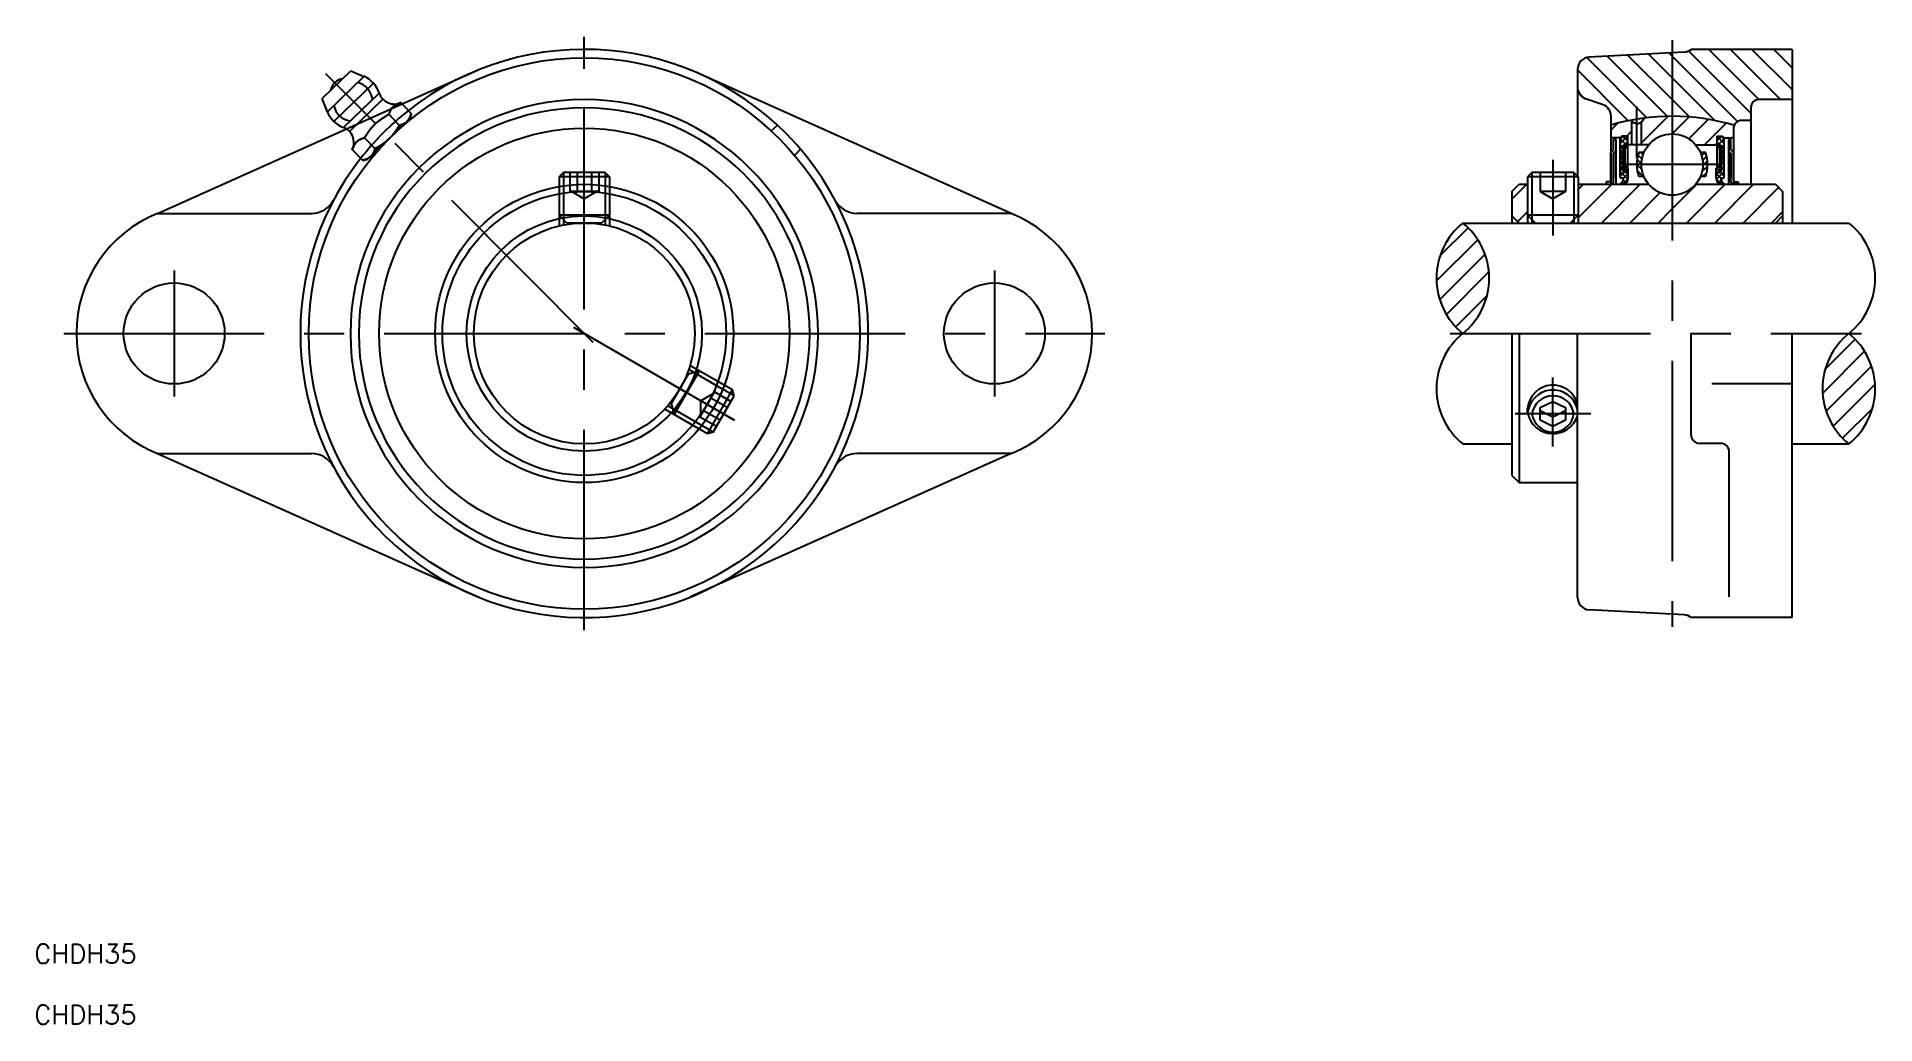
# Model space of a CAD drawing. Extents: x -87 to 205, y -109 to 47.
import ezdxf

# ---------------------------------------------------------------- set-up
doc = ezdxf.new("R2010")
doc.units = 0
for name, pattern in [('CENTER', [50.8, 31.75, -6.35, 6.35, -6.35]), ('DASHED', [19.05, 12.7, -6.35]), ('PHANTOM', [63.5, 31.75, -6.35, 6.35, -6.35, 6.35, -6.35])]:
    doc.linetypes.add(name, pattern=pattern)
doc.layers.get('0').update_dxf_attribs({"linetype": 'CONTINUOUS'})
doc.layers.add('CENTER', color=1, linetype='CENTER')
doc.styles.get("Standard").update_dxf_attribs({"font": 'txt.shx', "height": 3, "bigfont": 'bigfont.shx'})

# ---------------------------------------------------------------- blocks, each defined once
blk = doc.blocks.new('*U2')
at = {"color": 7, "linetype": 'CONTINUOUS'}
blk.add_text('CHDH35', height=3, dxfattribs=at).set_placement((-87.16, -99.76))
blk = doc.blocks.new('*U3')
at = {"color": 7, "linetype": 'CONTINUOUS'}
blk.add_text('CHDH35', height=3, dxfattribs=at).set_placement((-87.16, -109.42))

msp = doc.modelspace()

# ---------------------------------------------------------------- linework, layer by layer
at = {"color": 3, "linetype": 'CONTINUOUS'}
for p, q in [((168.41, 34.18), (158.86, 43.72)), ((171.61, 34.4), (162.08, 43.93)), ((172.4, 37.05), (165.34, 44.11)), ((172.4, 40.48), (168.61, 44.28)), ((172.4, 43.92), (171.87, 44.45)), ((182.75, 33.57), (172.4, 43.92)), ((184.87, 34.89), (175, 44.75)), ((186.13, 37.06), (178.19, 45)), ((189.56, 37.06), (181.62, 45)), ((191.4, 38.65), (185.05, 45)), ((191.4, 42.08), (188.49, 45)), ((165.45, 33.7), (157.4, 41.75)), ((158.43, 37.28), (157.65, 38.07)), ((179.14, 33.75), (172.4, 40.48)), ((175.15, 34.3), (172.4, 37.05)), ((162.7, 32.23), (163.8, 33.32)), ((165.19, 31.28), (166.03, 32.12)), ((167.56, 30.22), (171.75, 34.41)), ((167.91, 34), (168.05, 34.14)), ((172.4, 31.62), (175.09, 34.31)), ((175.05, 30.84), (178.14, 33.93)), ((177.55, 29.9), (180.97, 33.33)), ((164.15, 30.09), (165.11, 31.04)), ((165.3, 29.66), (164.15, 30.81)), ((164.59, 29.52), (164.15, 29.96)), ((164.15, 29.23), (164.59, 29.67)), ((164.43, 31.22), (164.48, 31.28)), ((165.3, 30.52), (164.55, 31.28)), ((164.59, 29.67), (164.7, 29.77)), ((164.59, 29.33), (165.04, 29.77)), ((164.59, 28.98), (164.92, 29.31)), ((164.7, 29.77), (165.3, 30.38)), ((165.15, 29.54), (165.19, 29.58)), ((165.27, 29.48), (165.3, 29.52)), ((172.4, 31.62), (172.4, 31.62)), ((179.5, 30.52), (180.25, 31.28)), ((179.5, 29.66), (180.65, 30.81)), ((180.11, 29.77), (179.5, 30.38)), ((179.54, 29.48), (179.5, 29.52)), ((179.65, 29.54), (179.62, 29.58)), ((180.65, 30.09), (179.7, 31.04)), ((180.21, 29.33), (179.76, 29.77)), ((180.21, 28.98), (179.88, 29.31)), ((180.21, 29.67), (180.11, 29.77)), ((180.21, 29.52), (180.65, 29.96)), ((180.65, 29.23), (180.21, 29.67)), ((180.38, 31.22), (180.32, 31.28)), ((164.59, 28.66), (164.15, 29.1)), ((164.15, 28.37), (164.59, 28.81)), ((164.59, 27.8), (164.15, 28.24)), ((164.15, 27.51), (164.59, 27.95)), ((164.59, 26.94), (164.15, 27.38)), ((164.15, 26.65), (164.59, 27.09)), ((164.59, 26.08), (164.15, 26.52)), ((164.15, 25.8), (164.59, 26.24)), ((164.59, 28.64), (164.92, 28.97)), ((164.59, 28.3), (164.92, 28.63)), ((164.59, 27.95), (164.92, 28.28)), ((164.59, 27.61), (164.92, 27.94)), ((164.59, 27.27), (164.92, 27.6)), ((164.59, 26.92), (164.92, 27.25)), ((164.59, 26.58), (164.92, 26.91)), ((164.59, 26.24), (164.92, 26.57)), ((164.59, 25.89), (164.92, 26.22)), ((165.44, 26.1), (164.92, 26.61)), ((164.92, 26.57), (164.96, 26.6)), ((167.62, 25.9), (166.78, 26.74)), ((167.55, 26.84), (166.84, 27.55)), ((167.62, 27.62), (166.98, 28.26)), ((167.8, 28.3), (167.42, 28.68)), ((177.06, 28.13), (177.61, 28.68)), ((177.12, 25.61), (178.02, 26.51)), ((177.21, 27.42), (177.87, 28.08)), ((177.26, 26.61), (177.41, 26.76)), ((177.41, 26.76), (177.99, 27.34)), ((179.37, 26.1), (179.88, 26.61)), ((179.88, 26.57), (179.84, 26.6)), ((180.21, 28.64), (179.88, 28.97)), ((180.21, 28.3), (179.88, 28.63)), ((180.21, 27.95), (179.88, 28.28)), ((180.21, 27.61), (179.88, 27.94)), ((180.21, 27.27), (179.88, 27.6)), ((180.21, 26.92), (179.88, 27.25)), ((180.21, 26.58), (179.88, 26.91)), ((180.21, 26.24), (179.88, 26.57)), ((180.21, 25.89), (179.88, 26.22)), ((180.21, 28.66), (180.65, 29.1)), ((180.65, 28.37), (180.21, 28.81)), ((180.21, 27.8), (180.65, 28.24)), ((180.65, 27.51), (180.21, 27.95)), ((180.21, 26.94), (180.65, 27.38)), ((180.65, 26.65), (180.21, 27.09)), ((180.21, 26.08), (180.65, 26.52)), ((180.65, 25.8), (180.21, 26.24)), ((-3.32, 25.5), (-3.32, 23.39)), ((3.32, 25.5), (3.32, 23.39)), ((147, 21.28), (149.35, 23.63)), ((150.18, 25.5), (150.18, 18.07)), ((156.83, 25.5), (156.83, 18.07)), ((157.5, 22.8), (158.33, 23.63)), ((157.5, 18.31), (162.82, 23.63)), ((161.18, 17.5), (167.31, 23.63)), ((165.42, 24.39), (164.15, 25.66)), ((164.15, 24.94), (164.78, 25.56)), ((164.35, 24.61), (164.15, 24.81)), ((164.47, 23.63), (164.32, 23.78)), ((164.57, 23.63), (165.44, 24.51)), ((164.62, 24.55), (165.44, 25.36)), ((165.1, 23.86), (164.65, 24.31)), ((164.71, 25.67), (164.96, 25.91)), ((164.84, 25.45), (165.08, 25.69)), ((165.02, 25.8), (165.39, 26.17)), ((165.44, 25.24), (165.11, 25.57)), ((167.81, 24.85), (166.86, 25.8)), ((172.4, 19.74), (176.29, 23.63)), ((174.65, 17.5), (180.78, 23.63)), ((177.22, 24.85), (177.88, 25.52)), ((179.14, 17.5), (185.27, 23.63)), ((180.24, 23.63), (179.36, 24.51)), ((179.37, 25.24), (179.69, 25.57)), ((180.18, 24.55), (179.37, 25.36)), ((179.38, 24.39), (180.65, 25.66)), ((179.79, 25.8), (179.41, 26.17)), ((179.7, 23.86), (180.15, 24.31)), ((179.97, 25.45), (179.72, 25.69)), ((180.09, 25.67), (179.85, 25.91)), ((180.65, 24.94), (180.03, 25.56)), ((180.33, 23.63), (180.48, 23.78)), ((180.45, 24.61), (180.65, 24.81)), ((165.67, 17.5), (170.48, 22.31)), ((183.63, 17.5), (189.26, 23.12)), ((147.93, 17.72), (149.5, 19.29)), ((149.5, 18.75), (149.5, 17.5)), ((157.5, 18.75), (157.5, 17.5)), ((170.16, 17.5), (172.4, 19.74)), ((188.12, 17.5), (189.9, 19.28)), ((23.75, -9.87), (21.92, -8.82)), ((20.42, -15.63), (18.6, -14.58))]:
    msp.add_line(p, q, dxfattribs=at)
at = {"color": 7, "linetype": 'CONTINUOUS'}
for p, q in [((174.29, 44.58), (159.27, 43.79)), ((191.4, 45), (175.4, 45)), ((191.4, 45), (191.4, 17.5)), ((-41.55, 37.21), (-36.98, 41.63)), ((-36.98, 41.63), (-34.92, 40.73)), ((-28.87, 36.36), (-16.82, 41.74)), ((67.65, 19.03), (16.82, 41.74)), ((157.4, 41.8), (157.4, 24.92)), ((-34.92, 40.73), (-40.72, 35.13)), ((-33.43, 39.67), (-39.71, 33.6)), ((-39.26, 39.43), (-37.79, 37.96)), ((-38.16, 32.63), (-32.51, 38.08)), ((-40.72, 35.13), (-41.55, 37.21)), ((-37.23, 32.01), (-31.92, 37.12)), ((-35.27, 35.42), (-33.1, 33.25)), ((161.46, 36.23), (158.65, 37.18)), ((184.87, 35.74), (184.87, 23.63)), ((191.4, 37.06), (186.19, 37.06)), ((-67.65, 19.03), (-37.71, 32.4)), ((-33.98, 27.9), (-27.93, 33.74)), ((-29.91, 32.08, 4.63), (-29.87, 31.93, 4.42)), ((-29.34, 33, 4.63), (-29.3, 32.48, -4.06)), ((-28.78, 33.17, 3.73), (-28.79, 32.97, 3.56)), ((-27.93, 33.74), (-27.96, 33.77)), ((-27.61, 34.31, 0.9), (-27.67, 34.05, 0.85)), ((-27.42, 34.85), (-27.62, 34.11)), ((30.57, 32.97), (29.57, 32.05)), ((162.7, 34.39), (162.7, 23.63)), ((166.03, 29.9), (166.03, 33.59)), ((167.56, 29.9), (167.56, 33.53)), ((182.1, 32.43), (182.1, 23.63)), ((184.87, 33.75), (183.42, 33.75)), ((-33.19, 29.28, 4.63), (-32.67, 29.22, -4.06)), ((-32.25, 29.82, 4.63), (-32.11, 29.77, 4.42)), ((-30.47, 31.35, 4.63), (-31.5, 30.36, 4.63)), ((34.31, 29.23), (33.39, 28.23)), ((162.9, 31.01), (162.7, 31.2)), ((164.16, 31.01), (162.9, 31.01)), ((163.09, 30.72), (163.47, 30.72)), ((163.09, 29.09), (163.09, 30.72)), ((163.09, 29.52), (163.09, 30.49)), ((163.47, 30.72), (163.47, 23.63)), ((164.15, 24.79), (164.15, 30.86)), ((164.15, 27.05), (164.15, 30.86)), ((164.43, 31.28), (164.16, 31.01)), ((164.24, 30.92), (164.21, 30.92)), ((164.24, 30.92), (164.33, 30.92)), ((164.43, 31.28), (164.43, 31.01)), ((165.3, 31.28), (164.43, 31.28)), ((164.9, 31.28), (164.49, 31.28)), ((164.59, 29.66), (164.59, 26.92)), ((164.59, 25.88), (164.59, 29.66)), ((165.19, 29.77), (164.71, 29.77)), ((165.19, 29.77), (164.71, 29.77)), ((164.9, 31.28), (165.3, 30.82)), ((164.92, 29.5), (164.92, 25.98)), ((164.92, 29.5), (164.92, 29.37)), ((165.3, 29.48), (164.92, 29.48)), ((164.92, 29.48), (165.3, 29.48)), ((165.19, 29.54), (164.97, 29.54)), ((165.19, 29.77), (165.19, 29.54)), ((165.19, 29.54), (165.19, 29.77)), ((165.3, 31.28), (165.3, 26.26)), ((165.3, 30.82), (165.3, 29.48)), ((165.3, 30.07), (165.48, 29.9)), ((168.69, 29.9), (165.48, 29.9)), ((176.11, 29.9), (179.33, 29.9)), ((179.5, 30.07), (179.33, 29.9)), ((179.5, 31.28), (179.5, 26.26)), ((179.91, 31.28), (179.5, 30.82)), ((179.5, 31.28), (180.38, 31.28)), ((179.5, 30.82), (179.5, 29.48)), ((179.88, 29.48), (179.5, 29.48)), ((179.5, 29.48), (179.88, 29.48)), ((179.62, 29.77), (180.09, 29.77)), ((179.62, 29.77), (180.09, 29.77)), ((179.62, 29.54), (179.62, 29.77)), ((179.62, 29.77), (179.62, 29.54)), ((179.62, 29.54), (179.83, 29.54)), ((179.88, 29.5), (179.88, 25.98)), ((179.88, 29.5), (179.88, 29.37)), ((179.91, 31.28), (180.31, 31.28)), ((180.21, 25.88), (180.21, 29.66)), ((180.21, 29.66), (180.21, 26.92)), ((180.38, 31.28), (180.38, 31.01)), ((180.38, 31.28), (180.65, 31.01)), ((180.56, 30.92), (180.47, 30.92)), ((180.56, 30.92), (180.59, 30.92)), ((180.65, 31.01), (181.91, 31.01)), ((180.65, 27.05), (180.65, 30.86)), ((180.65, 24.79), (180.65, 30.86)), ((181.34, 30.72), (181.34, 23.63)), ((181.72, 30.72), (181.34, 30.72)), ((181.72, 29.09), (181.72, 30.72)), ((181.72, 29.52), (181.72, 30.49)), ((181.91, 31.01), (182.1, 31.2)), ((-35.11, 27.42), (-34.36, 27.6)), ((-34.56, 27.59, 0.9), (-34.3, 27.65, 0.85)), ((-34.01, 27.93), (-33.98, 27.9)), ((-33.38, 28.73, 3.73), (-33.18, 28.73, 3.56)), ((163.09, 29.09), (162.7, 28.71)), ((162.7, 24.16), (162.7, 28.71)), ((163.09, 28.55), (163.47, 28.93)), ((163.09, 28.55), (163.09, 24.67)), ((163.09, 24.83), (163.09, 28.55)), ((163.09, 24.83), (163.09, 28.55)), ((163.09, 24.01), (163.09, 28.55)), ((165.44, 26.13), (164.92, 26.64)), ((167.94, 28.68), (167.12, 28.68)), ((177.69, 28.68), (176.87, 28.68)), ((179.37, 26.13), (179.88, 26.64)), ((181.72, 28.55), (181.34, 28.93)), ((181.72, 29.09), (182.1, 28.71)), ((181.72, 24.83), (181.72, 28.55)), ((181.72, 24.83), (181.72, 28.55)), ((181.72, 24.01), (181.72, 28.55)), ((181.72, 28.55), (181.72, 24.67)), ((182.1, 24.16), (182.1, 28.71)), ((-3.32, 25.5), (-4, 24.82)), ((4, 24.82), (-4, 24.82)), ((-4, 24.82), (-4, 23.29)), ((3.32, 25.5), (-3.32, 25.5)), ((3.32, 25.5), (4, 24.82)), ((4, 24.82), (4, 23.29)), ((147, 22.48), (148.15, 23.63)), ((148.15, 23.63), (149.5, 23.63)), ((150.18, 25.5), (149.5, 24.82)), ((157.5, 24.82), (149.5, 24.82)), ((149.5, 24.82), (149.5, 18.75)), ((156.83, 25.5), (150.18, 25.5)), ((156.83, 25.5), (157.5, 24.82)), ((157.5, 24.82), (157.5, 18.75)), ((157.5, 23.63), (168.69, 23.63)), ((162.55, 24.01), (161.94, 24.01)), ((161.94, 24.01), (161.94, 23.63)), ((161.94, 23.63), (162.7, 23.63)), ((164.49, 24.61), (164.33, 24.61)), ((164.85, 25.43), (164.59, 25.88)), ((165.14, 25.58), (164.85, 25.43)), ((164.92, 25.98), (164.92, 25.97)), ((164.92, 25.97), (165.14, 25.58)), ((165.44, 24.69), (165.44, 26.13)), ((167.94, 24.85), (167.12, 24.85)), ((176.11, 23.63), (188.75, 23.63)), ((177.69, 24.85), (176.87, 24.85)), ((179.37, 24.69), (179.37, 26.13)), ((179.88, 25.97), (179.66, 25.58)), ((179.66, 25.58), (179.95, 25.43)), ((179.88, 25.98), (179.88, 25.97)), ((179.95, 25.43), (180.21, 25.88)), ((180.31, 24.61), (180.47, 24.61)), ((182.86, 23.63), (182.1, 23.63)), ((182.25, 24.01), (182.86, 24.01)), ((182.86, 24.01), (182.86, 23.63)), ((188.75, 23.63), (189.9, 22.48)), ((147, 22.48), (147, 17.5)), ((189.9, 22.48), (189.9, 17.5)), ((-67.65, 19.03), (-43.23, 19.03)), ((67.65, 19.03), (43.23, 19.03)), ((147, 18.65), (148.15, 17.5)), ((147, 17.5), (191.4, 17.5)), ((148.15, 17.5), (188.75, 17.5)), ((157.5, 18.75), (149.5, 18.75)), ((150.75, 17.5), (149.5, 18.75)), ((150.18, 18.07), (150.18, 17.5)), ((156.25, 17.5), (157.5, 18.75)), ((156.83, 18.07), (156.83, 17.5)), ((188.75, 17.5), (189.9, 18.65)), ((147, 0), (147, -22.48)), ((148.15, 0), (148.15, -23.63)), ((175.4, -16.09), (175.4, 0)), ((191.4, -45), (191.4, 0)), ((157.4, -41.8), (157.4, 0)), ((23.5, -8.95), (22.17, -8.18)), ((19.5, -15.88), (23.5, -8.95)), ((20.42, -15.63), (23.75, -9.87)), ((23.75, -9.87), (23.5, -8.95)), ((151.5, -11.75), (153.5, -10.75)), ((153.5, -10.75), (155.5, -11.75)), ((149.5, -12.75), (149.5, -11.81)), ((151.5, -13.75), (151.5, -11.75)), ((153.5, -13.25), (151.5, -12.25)), ((153.5, -14.75), (151.5, -13.75)), ((155.5, -12.25), (153.5, -13.25)), ((153.5, -14.75), (153.5, -13.25)), ((155.5, -13.75), (153.5, -14.75)), ((155.5, -11.75), (155.5, -13.75)), ((19.5, -15.88), (18.17, -15.11)), ((20.42, -15.63), (19.5, -15.88)), ((180.13, -17.41), (176.73, -17.41)), ((-67.65, -19.03), (-16.82, -41.74)), ((-67.65, -19.03), (-43.23, -19.03)), ((67.65, -19.03), (16.82, -41.74)), ((67.65, -19.03), (43.23, -19.03)), ((181.45, -41.74), (181.45, -18.73)), ((147, -22.48), (148.15, -23.63)), ((148.15, -23.63), (157.4, -23.63)), ((174.29, -44.58), (159.27, -43.79)), ((191.4, -45), (175.4, -45))]:
    msp.add_line(p, q, dxfattribs=at)
at = {"color": 3, "linetype": 'DASHED'}
for p, q in [((-37.71, 32.4), (-28.87, 36.36)), ((-3.32, 23.39), (-3.32, 17.18)), ((-2.31, 25.5), (-2.31, 22.5)), ((-1.15, 25.5), (-1.15, 22.5)), ((1.15, 25.5), (1.15, 22.5)), ((2.31, 25.5), (2.31, 22.5)), ((3.32, 23.39), (3.32, 17.18)), ((151.5, 25.5), (151.5, 22.5)), ((153.5, 25.5), (153.5, 22.5)), ((155.5, 25.5), (155.5, 22.5)), ((-4, 23.29), (-4, 17.04)), ((2.31, 22.5), (-2.31, 22.5)), ((-2, 22.5), (0, 21.35)), ((2, 22.5), (0, 21.35)), ((4, 23.29), (4, 17.04)), ((151.5, 22.5), (153.5, 21.35)), ((155.5, 22.5), (151.5, 22.5)), ((155.5, 22.5), (153.5, 21.35)), ((4, 18.75), (-4, 18.75)), ((-2.75, 17.5), (-4, 18.75)), ((2.75, 17.5), (-2.75, 17.5)), ((2.75, 17.5), (4, 18.75)), ((21.92, -8.82), (16.54, -5.71)), ((22.17, -8.18), (16.75, -5.05)), ((13.78, -11.13), (16.53, -6.37)), ((14.24, -12.84), (18.24, -5.91)), ((16.53, -6.37), (18.24, -5.91)), ((191.4, -8), (175.4, -8)), ((18.6, -14.58), (13.22, -11.47)), ((13.78, -11.13), (14.24, -12.84)), ((18.33, -13.25), (20.64, -9.25)), ((20.49, -9.52), (18.49, -10.67)), ((18.49, -12.98), (18.49, -10.67)), ((22.66, -11.75), (20.06, -10.25)), ((23.24, -10.75), (20.64, -9.25)), ((18.17, -15.11), (12.75, -11.98)), ((20.93, -14.75), (18.33, -13.25)), ((21.51, -13.75), (18.91, -12.25))]:
    msp.add_line(p, q, dxfattribs=at)
at = {"color": 7, "linetype": 'CONTINUOUS', "extrusion": (0.622967, 0.601592, 0.5)}
for p, q in [((-27.42, 34.85), (-29.08, 36.58)), ((-29.34, 33, 4.63), (-31, 34.72, 4.63)), ((-27.84, 33.89, 1.7), (-28.36, 33.39, 2.94))]:
    msp.add_line(p, q, dxfattribs=at)
at = {"color": 7, "linetype": 'CONTINUOUS', "extrusion": (0.694658, -0.71934, 0)}
for p, q in [((-28.36, 33.39, -2.94), (-27.84, 33.89, -1.7)), ((-27.84, 33.89, 1.7), (-28.36, 33.39, 2.94)), ((-31.5, 30.36, -4.63), (-30.47, 31.35, -4.63)), ((-30.47, 31.35, 4.63), (-31.5, 30.36, 4.63)), ((-34.13, 27.82, -1.7), (-33.62, 28.31, -2.94)), ((-33.62, 28.31, 2.94), (-34.13, 27.82, 1.7))]:
    msp.add_line(p, q, dxfattribs=at)
at = {"color": 7, "linetype": 'CONTINUOUS', "extrusion": (0.622967, 0.601592, -0.5)}
msp.add_line((-28.36, 33.39, -2.94), (-27.84, 33.89, -1.7), dxfattribs=at)
at = {"color": 7, "linetype": 'CONTINUOUS', "extrusion": (-0.622967, -0.601592, 0.5)}
for p, q in [((-35.11, 27.42), (-36.77, 29.15)), ((-34.85, 31, 4.63), (-33.19, 29.28, 4.63)), ((-33.62, 28.31, 2.94), (-34.13, 27.82, 1.7))]:
    msp.add_line(p, q, dxfattribs=at)
at = {"color": 7, "linetype": 'CONTINUOUS', "extrusion": (-0.622967, -0.601592, -0.5)}
for p, q in [((-35.11, 27.42), (-36.77, 29.15)), ((-34.13, 27.82, -1.7), (-33.62, 28.31, -2.94))]:
    msp.add_line(p, q, dxfattribs=at)
at = {"color": 7, "linetype": 'CONTINUOUS', "extrusion": (1.53e-14, 1.45e-14, -1)}
msp.add_line((-31.5, 30.36, -4.63), (-30.47, 31.35, -4.63), dxfattribs=at)
at = {"color": 3, "linetype": 'PHANTOM'}
for p, q in [((139.23, 17.5), (147, 17.5)), ((191.4, 17.5), (200.41, 17.5)), ((135.06, 8.32), (141.6, 14.86)), ((135.64, 12.33), (140.06, 16.75)), ((135.57, 5.39), (142.74, 12.56)), ((136.63, 3.01), (143.36, 9.75)), ((138.1, 1.05), (143.07, 6.02)), ((196.26, -9.46), (202.89, -2.82)), ((196.68, -5.6), (201.39, -0.9)), ((196.82, -12.33), (203.99, -5.16)), ((197.92, -14.67), (204.56, -8.03)), ((199.42, -16.6), (204.14, -11.88)), ((139.23, -17.5), (147, -17.5)), ((191.4, -17.5), (200.41, -17.5))]:
    msp.add_line(p, q, dxfattribs=at)
at = {"color": 7}
for points in [[(-29.08, 36.58, 0), (-29.08, 36.57, -0.01), (-29.09, 36.57, -0.02), (-29.09, 36.57, -0.02), (-29.1, 36.57, -0.03), (-29.1, 36.57, -0.04), (-29.1, 36.57, -0.05), (-29.11, 36.56, -0.05), (-29.11, 36.56, -0.06), (-29.12, 36.56, -0.07), (-29.12, 36.56, -0.08), (-29.13, 36.56, -0.08), (-29.13, 36.55, -0.09), (-29.13, 36.55, -0.1), (-29.14, 36.55, -0.11), (-29.14, 36.55, -0.11), (-29.15, 36.55, -0.12), (-29.15, 36.55, -0.13), (-29.15, 36.54, -0.13), (-29.16, 36.54, -0.14), (-29.16, 36.54, -0.15), (-29.17, 36.54, -0.16), (-29.17, 36.54, -0.16), (-29.18, 36.53, -0.17), (-29.18, 36.53, -0.18), (-29.18, 36.53, -0.19), (-29.19, 36.53, -0.19), (-29.19, 36.53, -0.2), (-29.2, 36.53, -0.21), (-29.2, 36.52, -0.21), (-29.2, 36.52, -0.22), (-29.21, 36.52, -0.23), (-29.21, 36.52, -0.24), (-29.22, 36.52, -0.24), (-29.22, 36.52, -0.25), (-29.22, 36.51, -0.26), (-29.23, 36.51, -0.26), (-29.23, 36.51, -0.27), (-29.24, 36.51, -0.28), (-29.24, 36.51, -0.29), (-29.25, 36.5, -0.29), (-29.25, 36.5, -0.3), (-29.25, 36.5, -0.31), (-29.26, 36.5, -0.32), (-29.26, 36.5, -0.32), (-29.27, 36.5, -0.33), (-29.27, 36.49, -0.34), (-29.27, 36.49, -0.34), (-29.28, 36.49, -0.35), (-29.28, 36.49, -0.36), (-29.29, 36.49, -0.37), (-29.29, 36.49, -0.37), (-29.3, 36.48, -0.38), (-29.3, 36.48, -0.39), (-29.3, 36.48, -0.4), (-29.31, 36.48, -0.4), (-29.31, 36.48, -0.41), (-29.32, 36.48, -0.42), (-29.32, 36.47, -0.43), (-29.33, 36.47, -0.43), (-29.33, 36.47, -0.44), (-29.33, 36.47, -0.45), (-29.34, 36.47, -0.46), (-29.34, 36.47, -0.46), (-29.35, 36.46, -0.47), (-29.35, 36.46, -0.48), (-29.36, 36.46, -0.49), (-29.36, 36.46, -0.49), (-29.36, 36.46, -0.5), (-29.37, 36.45, -0.51), (-29.37, 36.45, -0.52), (-29.38, 36.45, -0.52), (-29.38, 36.45, -0.53), (-29.39, 36.45, -0.54), (-29.39, 36.45, -0.55), (-29.4, 36.44, -0.55), (-29.4, 36.44, -0.56), (-29.4, 36.44, -0.57), (-29.41, 36.44, -0.58), (-29.41, 36.44, -0.58), (-29.42, 36.44, -0.59), (-29.42, 36.43, -0.6), (-29.43, 36.43, -0.61), (-29.43, 36.43, -0.61), (-29.43, 36.43, -0.62), (-29.44, 36.43, -0.63), (-29.44, 36.42, -0.64), (-29.45, 36.42, -0.64), (-29.45, 36.42, -0.65), (-29.46, 36.42, -0.66), (-29.46, 36.42, -0.67), (-29.47, 36.42, -0.67), (-29.47, 36.41, -0.68), (-29.47, 36.41, -0.69), (-29.48, 36.41, -0.7), (-29.48, 36.41, -0.71), (-29.49, 36.41, -0.71), (-29.49, 36.41, -0.72), (-29.5, 36.4, -0.73), (-29.5, 36.4, -0.74), (-29.51, 36.4, -0.74), (-29.51, 36.4, -0.75), (-29.51, 36.4, -0.76), (-29.52, 36.39, -0.77), (-29.52, 36.39, -0.77), (-29.53, 36.39, -0.78), (-29.53, 36.39, -0.79), (-29.54, 36.39, -0.8), (-29.54, 36.39, -0.81), (-29.55, 36.38, -0.81), (-29.55, 36.38, -0.82), (-29.55, 36.38, -0.83), (-29.56, 36.38, -0.84), (-29.56, 36.38, -0.84), (-29.57, 36.37, -0.85), (-29.57, 36.37, -0.86), (-29.58, 36.37, -0.87), (-29.58, 36.37, -0.88), (-29.59, 36.37, -0.88), (-29.59, 36.37, -0.89), (-29.59, 36.36, -0.9), (-29.6, 36.36, -0.91), (-29.6, 36.36, -0.91), (-29.61, 36.36, -0.92), (-29.61, 36.36, -0.93), (-29.62, 36.35, -0.94), (-29.62, 36.35, -0.95), (-29.63, 36.35, -0.95), (-29.63, 36.35, -0.96), (-29.63, 36.35, -0.97), (-29.64, 36.34, -0.98), (-29.64, 36.34, -0.98), (-29.65, 36.34, -0.99), (-29.65, 36.34, -1), (-29.66, 36.34, -1.01), (-29.66, 36.34, -1.02), (-29.67, 36.33, -1.02), (-29.67, 36.33, -1.03), (-29.67, 36.33, -1.04), (-29.68, 36.33, -1.05), (-29.68, 36.33, -1.05), (-29.69, 36.32, -1.06), (-29.69, 36.32, -1.07), (-29.7, 36.32, -1.08), (-29.7, 36.32, -1.09), (-29.71, 36.32, -1.09), (-29.71, 36.31, -1.1), (-29.71, 36.31, -1.11), (-29.72, 36.31, -1.12), (-29.72, 36.31, -1.13), (-29.73, 36.31, -1.13), (-29.73, 36.3, -1.14), (-29.74, 36.3, -1.15), (-29.74, 36.3, -1.16), (-29.74, 36.3, -1.16), (-29.75, 36.3, -1.17), (-29.75, 36.29, -1.18), (-29.76, 36.29, -1.19), (-29.76, 36.29, -1.2), (-29.77, 36.29, -1.2), (-29.77, 36.29, -1.21), (-29.78, 36.28, -1.22), (-29.78, 36.28, -1.23), (-29.78, 36.28, -1.24), (-29.79, 36.28, -1.24), (-29.79, 36.28, -1.25), (-29.8, 36.27, -1.26), (-29.8, 36.27, -1.27), (-29.81, 36.27, -1.27), (-29.81, 36.27, -1.28), (-29.81, 36.27, -1.29), (-29.82, 36.26, -1.3), (-29.82, 36.26, -1.31), (-29.83, 36.26, -1.31), (-29.83, 36.26, -1.32), (-29.84, 36.26, -1.33), (-29.84, 36.25, -1.34), (-29.84, 36.25, -1.35), (-29.85, 36.25, -1.35), (-29.85, 36.25, -1.36), (-29.86, 36.24, -1.37), (-29.86, 36.24, -1.38), (-29.87, 36.24, -1.38), (-29.87, 36.24, -1.39), (-29.87, 36.24, -1.4), (-29.88, 36.23, -1.41), (-29.88, 36.23, -1.42), (-29.89, 36.23, -1.42), (-29.89, 36.23, -1.43), (-29.9, 36.23, -1.44), (-29.9, 36.22, -1.45), (-29.9, 36.22, -1.46), (-29.91, 36.22, -1.46), (-29.91, 36.22, -1.47), (-29.92, 36.21, -1.48), (-29.92, 36.21, -1.49), (-29.93, 36.21, -1.49), (-29.93, 36.21, -1.5), (-29.93, 36.21, -1.51), (-29.94, 36.2, -1.52), (-29.94, 36.2, -1.53), (-29.95, 36.2, -1.53), (-29.95, 36.2, -1.54), (-29.95, 36.19, -1.55), (-29.96, 36.19, -1.56), (-29.96, 36.19, -1.57), (-29.97, 36.19, -1.57), (-29.97, 36.19, -1.58), (-29.97, 36.18, -1.59), (-29.98, 36.18, -1.6), (-29.98, 36.18, -1.6), (-29.99, 36.18, -1.61), (-29.99, 36.17, -1.62), (-29.99, 36.17, -1.63), (-30, 36.17, -1.64), (-30, 36.17, -1.64), (-30.01, 36.16, -1.65), (-30.01, 36.16, -1.66), (-30.01, 36.16, -1.67), (-30.02, 36.16, -1.67), (-30.02, 36.16, -1.68), (-30.03, 36.15, -1.69), (-30.03, 36.15, -1.7), (-30.03, 36.15, -1.71), (-30.04, 36.15, -1.71), (-30.04, 36.14, -1.72), (-30.05, 36.14, -1.73), (-30.05, 36.14, -1.74), (-30.05, 36.14, -1.74), (-30.06, 36.13, -1.75), (-30.06, 36.13, -1.76), (-30.07, 36.13, -1.77), (-30.07, 36.13, -1.78), (-30.07, 36.12, -1.78), (-30.08, 36.12, -1.79), (-30.08, 36.12, -1.8), (-30.09, 36.12, -1.81), (-30.09, 36.11, -1.81), (-30.09, 36.11, -1.82), (-30.1, 36.11, -1.83), (-30.1, 36.11, -1.84), (-30.1, 36.1, -1.85), (-30.11, 36.1, -1.85), (-30.11, 36.1, -1.86), (-30.12, 36.1, -1.87), (-30.12, 36.09, -1.88), (-30.12, 36.09, -1.88), (-30.13, 36.09, -1.89), (-30.13, 36.09, -1.9), (-30.13, 36.08, -1.91), (-30.14, 36.08, -1.91), (-30.14, 36.08, -1.92), (-30.14, 36.08, -1.93), (-30.15, 36.07, -1.94), (-30.15, 36.07, -1.95), (-30.16, 36.07, -1.95), (-30.16, 36.07, -1.96), (-30.16, 36.06, -1.97), (-30.17, 36.06, -1.98), (-30.17, 36.06, -1.98), (-30.17, 36.05, -1.99), (-30.18, 36.05, -2), (-30.18, 36.05, -2.01), (-30.18, 36.05, -2.01), (-30.19, 36.04, -2.02), (-30.19, 36.04, -2.03), (-30.19, 36.04, -2.04), (-30.2, 36.04, -2.04), (-30.2, 36.03, -2.05), (-30.2, 36.03, -2.06), (-30.21, 36.03, -2.07), (-30.21, 36.02, -2.07), (-30.21, 36.02, -2.08), (-30.22, 36.02, -2.09), (-30.22, 36.02, -2.1), (-30.23, 36.01, -2.11), (-30.23, 36.01, -2.11), (-30.23, 36.01, -2.12), (-30.24, 36.01, -2.13), (-30.24, 36, -2.14), (-30.24, 36, -2.14), (-30.25, 36, -2.15), (-30.25, 35.99, -2.16), (-30.25, 35.99, -2.16), (-30.26, 35.99, -2.17), (-30.26, 35.99, -2.18), (-30.26, 35.98, -2.19), (-30.26, 35.98, -2.19), (-30.27, 35.98, -2.2), (-30.27, 35.97, -2.21), (-30.27, 35.97, -2.22), (-30.28, 35.97, -2.22), (-30.28, 35.97, -2.23), (-30.28, 35.96, -2.24), (-30.29, 35.96, -2.25), (-30.29, 35.96, -2.25), (-30.29, 35.95, -2.26), (-30.3, 35.95, -2.27), (-30.3, 35.95, -2.28), (-30.3, 35.95, -2.28), (-30.31, 35.94, -2.29), (-30.31, 35.94, -2.3), (-30.31, 35.94, -2.31), (-30.32, 35.93, -2.31), (-30.32, 35.93, -2.32), (-30.32, 35.93, -2.33), (-30.32, 35.93, -2.33), (-30.33, 35.92, -2.34), (-30.33, 35.92, -2.35), (-30.33, 35.92, -2.36), (-30.34, 35.91, -2.36), (-30.34, 35.91, -2.37), (-30.34, 35.91, -2.38), (-30.34, 35.9, -2.39), (-30.35, 35.9, -2.39), (-30.35, 35.9, -2.4), (-30.35, 35.9, -2.41), (-30.36, 35.89, -2.42), (-30.36, 35.89, -2.42), (-30.36, 35.89, -2.43), (-30.37, 35.88, -2.44), (-30.37, 35.88, -2.45), (-30.37, 35.88, -2.45), (-30.37, 35.87, -2.46), (-30.38, 35.87, -2.47), (-30.38, 35.87, -2.47), (-30.38, 35.86, -2.48), (-30.39, 35.86, -2.49), (-30.39, 35.86, -2.5), (-30.39, 35.85, -2.5), (-30.39, 35.85, -2.51), (-30.4, 35.85, -2.52), (-30.4, 35.84, -2.53), (-30.4, 35.84, -2.53), (-30.41, 35.84, -2.54), (-30.41, 35.83, -2.55), (-30.41, 35.83, -2.56), (-30.41, 35.83, -2.57), (-30.42, 35.82, -2.57), (-30.42, 35.82, -2.58), (-30.42, 35.82, -2.59), (-30.43, 35.81, -2.6), (-30.43, 35.81, -2.6), (-30.43, 35.81, -2.61), (-30.43, 35.8, -2.62), (-30.44, 35.8, -2.63), (-30.44, 35.8, -2.63), (-30.44, 35.79, -2.64), (-30.45, 35.79, -2.65), (-30.45, 35.79, -2.66), (-30.45, 35.78, -2.66), (-30.45, 35.78, -2.67), (-30.46, 35.78, -2.68), (-30.46, 35.77, -2.69), (-30.46, 35.77, -2.69), (-30.47, 35.77, -2.7), (-30.47, 35.76, -2.71), (-30.47, 35.76, -2.72), (-30.47, 35.76, -2.73), (-30.48, 35.75, -2.73), (-30.48, 35.75, -2.74), (-30.48, 35.74, -2.75), (-30.48, 35.74, -2.76), (-30.49, 35.74, -2.76), (-30.49, 35.73, -2.77), (-30.49, 35.73, -2.78), (-30.49, 35.73, -2.79), (-30.5, 35.72, -2.79), (-30.5, 35.72, -2.8), (-30.5, 35.72, -2.81), (-30.51, 35.71, -2.82), (-30.51, 35.71, -2.83), (-30.51, 35.7, -2.83), (-30.51, 35.7, -2.84), (-30.52, 35.7, -2.85), (-30.52, 35.69, -2.86), (-30.52, 35.69, -2.86), (-30.52, 35.69, -2.87), (-30.53, 35.68, -2.88), (-30.53, 35.68, -2.89), (-30.53, 35.67, -2.9), (-30.53, 35.67, -2.9), (-30.54, 35.67, -2.91), (-30.54, 35.66, -2.92), (-30.54, 35.66, -2.93), (-30.54, 35.65, -2.93), (-30.55, 35.65, -2.94), (-30.55, 35.65, -2.95), (-30.55, 35.64, -2.96), (-30.55, 35.64, -2.97), (-30.56, 35.64, -2.97), (-30.56, 35.63, -2.98), (-30.56, 35.63, -2.99), (-30.56, 35.62, -3), (-30.57, 35.62, -3), (-30.57, 35.62, -3.01), (-30.57, 35.61, -3.02), (-30.57, 35.61, -3.03), (-30.58, 35.6, -3.04), (-30.58, 35.6, -3.04), (-30.58, 35.6, -3.05), (-30.58, 35.59, -3.06), (-30.59, 35.59, -3.07), (-30.59, 35.58, -3.07), (-30.59, 35.58, -3.08), (-30.59, 35.58, -3.09), (-30.6, 35.57, -3.1), (-30.6, 35.57, -3.11), (-30.6, 35.56, -3.11), (-30.6, 35.56, -3.12), (-30.61, 35.56, -3.13), (-30.61, 35.55, -3.14), (-30.61, 35.55, -3.15), (-30.61, 35.54, -3.15), (-30.61, 35.54, -3.16), (-30.62, 35.53, -3.17), (-30.62, 35.53, -3.18), (-30.62, 35.53, -3.18), (-30.62, 35.52, -3.19), (-30.63, 35.52, -3.2), (-30.63, 35.51, -3.21), (-30.63, 35.51, -3.22), (-30.63, 35.51, -3.22), (-30.64, 35.5, -3.23), (-30.64, 35.5, -3.24), (-30.64, 35.49, -3.25), (-30.64, 35.49, -3.26), (-30.64, 35.49, -3.26), (-30.65, 35.48, -3.27), (-30.65, 35.48, -3.28), (-30.65, 35.47, -3.29), (-30.65, 35.47, -3.3), (-30.66, 35.46, -3.3), (-30.66, 35.46, -3.31), (-30.66, 35.46, -3.32), (-30.66, 35.45, -3.33), (-30.66, 35.45, -3.33), (-30.67, 35.44, -3.34), (-30.67, 35.44, -3.35), (-30.67, 35.43, -3.36), (-30.67, 35.43, -3.37), (-30.68, 35.43, -3.37), (-30.68, 35.42, -3.38), (-30.68, 35.42, -3.39), (-30.68, 35.41, -3.4), (-30.68, 35.41, -3.41), (-30.69, 35.4, -3.41), (-30.69, 35.4, -3.42), (-30.69, 35.4, -3.43), (-30.69, 35.39, -3.44), (-30.7, 35.39, -3.44), (-30.7, 35.38, -3.45), (-30.7, 35.38, -3.46), (-30.7, 35.37, -3.47), (-30.7, 35.37, -3.48), (-30.71, 35.37, -3.48), (-30.71, 35.36, -3.49), (-30.71, 35.36, -3.5), (-30.71, 35.35, -3.51), (-30.71, 35.35, -3.52), (-30.72, 35.34, -3.52), (-30.72, 35.34, -3.53), (-30.72, 35.34, -3.54), (-30.72, 35.33, -3.55), (-30.72, 35.33, -3.55), (-30.73, 35.32, -3.56), (-30.73, 35.32, -3.57), (-30.73, 35.31, -3.58), (-30.73, 35.31, -3.59), (-30.74, 35.3, -3.59), (-30.74, 35.3, -3.6), (-30.74, 35.3, -3.61), (-30.74, 35.29, -3.62), (-30.74, 35.29, -3.62), (-30.75, 35.28, -3.63), (-30.75, 35.28, -3.64), (-30.75, 35.27, -3.65), (-30.75, 35.27, -3.66), (-30.75, 35.27, -3.66), (-30.76, 35.26, -3.67), (-30.76, 35.26, -3.68), (-30.76, 35.25, -3.69), (-30.76, 35.25, -3.69), (-30.76, 35.24, -3.7), (-30.77, 35.24, -3.71), (-30.77, 35.23, -3.72), (-30.77, 35.23, -3.73), (-30.77, 35.23, -3.73), (-30.77, 35.22, -3.74), (-30.78, 35.22, -3.75), (-30.78, 35.21, -3.76), (-30.78, 35.21, -3.76), (-30.78, 35.2, -3.77), (-30.78, 35.2, -3.78), (-30.79, 35.2, -3.79), (-30.79, 35.19, -3.8), (-30.79, 35.19, -3.8), (-30.79, 35.18, -3.81), (-30.79, 35.18, -3.82), (-30.8, 35.17, -3.83), (-30.8, 35.17, -3.83), (-30.8, 35.16, -3.84), (-30.8, 35.16, -3.85), (-30.8, 35.16, -3.86), (-30.81, 35.15, -3.87), (-30.81, 35.15, -3.87), (-30.81, 35.14, -3.88), (-30.81, 35.14, -3.89), (-30.81, 35.13, -3.9), (-30.82, 35.13, -3.9), (-30.82, 35.13, -3.91), (-30.82, 35.12, -3.92), (-30.82, 35.12, -3.93), (-30.82, 35.11, -3.93), (-30.82, 35.11, -3.94), (-30.83, 35.1, -3.95), (-30.83, 35.1, -3.96), (-30.83, 35.09, -3.97), (-30.83, 35.09, -3.97), (-30.83, 35.09, -3.98), (-30.84, 35.08, -3.99), (-30.84, 35.08, -4), (-30.84, 35.07, -4), (-30.84, 35.07, -4.01), (-30.84, 35.06, -4.02), (-30.85, 35.06, -4.03), (-30.85, 35.06, -4.03), (-30.85, 35.05, -4.04), (-30.85, 35.05, -4.05), (-30.85, 35.04, -4.06), (-30.86, 35.04, -4.06), (-30.86, 35.03, -4.07), (-30.86, 35.03, -4.08), (-30.86, 35.03, -4.09), (-30.86, 35.02, -4.09), (-30.87, 35.02, -4.1), (-30.87, 35.01, -4.11), (-30.87, 35.01, -4.12), (-30.87, 35, -4.12), (-30.87, 35, -4.13), (-30.87, 35, -4.14), (-30.88, 34.99, -4.15), (-30.88, 34.99, -4.15), (-30.88, 34.98, -4.16), (-30.88, 34.98, -4.17), (-30.88, 34.97, -4.18), (-30.89, 34.97, -4.18), (-30.89, 34.97, -4.19), (-30.89, 34.96, -4.2), (-30.89, 34.96, -4.21), (-30.89, 34.95, -4.21), (-30.9, 34.95, -4.22), (-30.9, 34.94, -4.23), (-30.9, 34.94, -4.24), (-30.9, 34.94, -4.24), (-30.9, 34.93, -4.25), (-30.9, 34.93, -4.26), (-30.91, 34.92, -4.27), (-30.91, 34.92, -4.27), (-30.91, 34.92, -4.28), (-30.91, 34.91, -4.29), (-30.91, 34.91, -4.29), (-30.92, 34.9, -4.3), (-30.92, 34.9, -4.31), (-30.92, 34.89, -4.32), (-30.92, 34.89, -4.32), (-30.92, 34.89, -4.33), (-30.93, 34.88, -4.34), (-30.93, 34.88, -4.35), (-30.93, 34.87, -4.35), (-30.93, 34.87, -4.36), (-30.93, 34.87, -4.37), (-30.93, 34.86, -4.37), (-30.94, 34.86, -4.38), (-30.94, 34.85, -4.39), (-30.94, 34.85, -4.4), (-30.94, 34.85, -4.4), (-30.94, 34.84, -4.41), (-30.95, 34.84, -4.42), (-30.95, 34.83, -4.43), (-30.95, 34.83, -4.43), (-30.95, 34.83, -4.44), (-30.95, 34.82, -4.45), (-30.96, 34.82, -4.45), (-30.96, 34.81, -4.46), (-30.96, 34.81, -4.47), (-30.96, 34.81, -4.48), (-30.96, 34.8, -4.48), (-30.96, 34.8, -4.49), (-30.97, 34.79, -4.5), (-30.97, 34.79, -4.51), (-30.97, 34.79, -4.51), (-30.97, 34.78, -4.52), (-30.97, 34.78, -4.53), (-30.98, 34.77, -4.53), (-30.98, 34.77, -4.54), (-30.98, 34.76, -4.55), (-30.98, 34.76, -4.56), (-30.98, 34.76, -4.56), (-30.99, 34.75, -4.57), (-30.99, 34.75, -4.58), (-30.99, 34.74, -4.59), (-30.99, 34.74, -4.59), (-30.99, 34.74, -4.6), (-31, 34.73, -4.61), (-31, 34.73, -4.62), (-31, 34.72, -4.62), (-31, 34.72, -4.63)], [(-34.85, 31, 4.63), (-34.85, 31.01, 4.63), (-34.84, 31.02, 4.63), (-34.84, 31.02, 4.63), (-34.83, 31.03, 4.63), (-34.82, 31.04, 4.63), (-34.82, 31.05, 4.63), (-34.81, 31.05, 4.63), (-34.81, 31.06, 4.63), (-34.8, 31.07, 4.63), (-34.8, 31.07, 4.63), (-34.79, 31.08, 4.63), (-34.79, 31.09, 4.63), (-34.78, 31.1, 4.63), (-34.78, 31.1, 4.63), (-34.77, 31.11, 4.63), (-34.77, 31.12, 4.63), (-34.76, 31.12, 4.63), (-34.76, 31.13, 4.63), (-34.75, 31.14, 4.63), (-34.75, 31.15, 4.63), (-34.74, 31.15, 4.63), (-34.74, 31.16, 4.63), (-34.73, 31.17, 4.63), (-34.73, 31.17, 4.63), (-34.72, 31.18, 4.63), (-34.72, 31.19, 4.63), (-34.71, 31.19, 4.63), (-34.71, 31.2, 4.63), (-34.7, 31.21, 4.63), (-34.7, 31.21, 4.63), (-34.7, 31.22, 4.63), (-34.69, 31.23, 4.63), (-34.69, 31.24, 4.63), (-34.68, 31.24, 4.63), (-34.68, 31.25, 4.63), (-34.67, 31.26, 4.63), (-34.67, 31.26, 4.63), (-34.66, 31.27, 4.63), (-34.66, 31.28, 4.63), (-34.65, 31.28, 4.63), (-34.65, 31.29, 4.63), (-34.64, 31.3, 4.63), (-34.64, 31.31, 4.63), (-34.63, 31.31, 4.63), (-34.63, 31.32, 4.63), (-34.62, 31.33, 4.63), (-34.62, 31.33, 4.63), (-34.61, 31.34, 4.63), (-34.61, 31.35, 4.63), (-34.6, 31.36, 4.63), (-34.6, 31.36, 4.63), (-34.59, 31.37, 4.63), (-34.59, 31.38, 4.63), (-34.58, 31.38, 4.63), (-34.58, 31.39, 4.63), (-34.57, 31.4, 4.63), (-34.57, 31.41, 4.63), (-34.56, 31.41, 4.63), (-34.56, 31.42, 4.63), (-34.55, 31.43, 4.63), (-34.55, 31.43, 4.63), (-34.54, 31.44, 4.63), (-34.54, 31.45, 4.63), (-34.53, 31.46, 4.63), (-34.53, 31.46, 4.63), (-34.52, 31.47, 4.63), (-34.52, 31.48, 4.63), (-34.51, 31.49, 4.63), (-34.51, 31.49, 4.63), (-34.5, 31.5, 4.63), (-34.5, 31.51, 4.63), (-34.49, 31.51, 4.63), (-34.49, 31.52, 4.63), (-34.48, 31.53, 4.63), (-34.48, 31.54, 4.63), (-34.47, 31.54, 4.63), (-34.47, 31.55, 4.63), (-34.46, 31.56, 4.63), (-34.46, 31.57, 4.63), (-34.45, 31.57, 4.63), (-34.45, 31.58, 4.63), (-34.44, 31.59, 4.63), (-34.44, 31.59, 4.63), (-34.43, 31.6, 4.63), (-34.43, 31.61, 4.63), (-34.42, 31.62, 4.63), (-34.42, 31.62, 4.63), (-34.41, 31.63, 4.63), (-34.41, 31.64, 4.63), (-34.4, 31.65, 4.63), (-34.4, 31.65, 4.63), (-34.39, 31.66, 4.63), (-34.39, 31.67, 4.63), (-34.38, 31.68, 4.63), (-34.38, 31.68, 4.63), (-34.37, 31.69, 4.63), (-34.37, 31.7, 4.63), (-34.36, 31.71, 4.63), (-34.36, 31.71, 4.63), (-34.35, 31.72, 4.63), (-34.34, 31.73, 4.63), (-34.34, 31.74, 4.63), (-34.33, 31.74, 4.63), (-34.33, 31.75, 4.63), (-34.32, 31.76, 4.63), (-34.32, 31.77, 4.63), (-34.31, 31.77, 4.63), (-34.31, 31.78, 4.63), (-34.3, 31.79, 4.63), (-34.3, 31.8, 4.63), (-34.29, 31.8, 4.63), (-34.29, 31.81, 4.63), (-34.28, 31.82, 4.63), (-34.28, 31.83, 4.63), (-34.27, 31.83, 4.63), (-34.27, 31.84, 4.63), (-34.26, 31.85, 4.63), (-34.26, 31.86, 4.63), (-34.25, 31.86, 4.63), (-34.25, 31.87, 4.63), (-34.24, 31.88, 4.63), (-34.24, 31.89, 4.63), (-34.23, 31.89, 4.63), (-34.23, 31.9, 4.63), (-34.22, 31.91, 4.63), (-34.21, 31.92, 4.63), (-34.21, 31.92, 4.63), (-34.2, 31.93, 4.63), (-34.2, 31.94, 4.63), (-34.19, 31.95, 4.63), (-34.19, 31.95, 4.63), (-34.18, 31.96, 4.63), (-34.18, 31.97, 4.63), (-34.17, 31.98, 4.63), (-34.17, 31.98, 4.63), (-34.16, 31.99, 4.63), (-34.16, 32, 4.63), (-34.15, 32.01, 4.63), (-34.15, 32.01, 4.63), (-34.14, 32.02, 4.63), (-34.14, 32.03, 4.63), (-34.13, 32.04, 4.63), (-34.12, 32.04, 4.63), (-34.12, 32.05, 4.63), (-34.11, 32.06, 4.63), (-34.11, 32.07, 4.63), (-34.1, 32.07, 4.63), (-34.1, 32.08, 4.63), (-34.09, 32.09, 4.63), (-34.09, 32.1, 4.63), (-34.08, 32.1, 4.63), (-34.08, 32.11, 4.63), (-34.07, 32.12, 4.63), (-34.07, 32.13, 4.63), (-34.06, 32.13, 4.63), (-34.05, 32.14, 4.63), (-34.05, 32.15, 4.63), (-34.04, 32.16, 4.63), (-34.04, 32.16, 4.63), (-34.03, 32.17, 4.63), (-34.03, 32.18, 4.63), (-34.02, 32.19, 4.63), (-34.02, 32.19, 4.63), (-34.01, 32.2, 4.63), (-34.01, 32.21, 4.63), (-34, 32.21, 4.63), (-34, 32.22, 4.63), (-33.99, 32.23, 4.63), (-33.98, 32.24, 4.63), (-33.98, 32.24, 4.63), (-33.97, 32.25, 4.63), (-33.97, 32.26, 4.63), (-33.96, 32.27, 4.63), (-33.96, 32.27, 4.63), (-33.95, 32.28, 4.63), (-33.95, 32.29, 4.63), (-33.94, 32.3, 4.63), (-33.93, 32.3, 4.63), (-33.93, 32.31, 4.63), (-33.92, 32.32, 4.63), (-33.92, 32.33, 4.63), (-33.91, 32.33, 4.63), (-33.91, 32.34, 4.63), (-33.9, 32.35, 4.63), (-33.9, 32.35, 4.63), (-33.89, 32.36, 4.63), (-33.88, 32.37, 4.63), (-33.88, 32.38, 4.63), (-33.87, 32.38, 4.63), (-33.87, 32.39, 4.63), (-33.86, 32.4, 4.63), (-33.86, 32.41, 4.63), (-33.85, 32.41, 4.63), (-33.85, 32.42, 4.63), (-33.84, 32.43, 4.63), (-33.83, 32.44, 4.63), (-33.83, 32.44, 4.63), (-33.82, 32.45, 4.63), (-33.82, 32.46, 4.63), (-33.81, 32.46, 4.63), (-33.81, 32.47, 4.63), (-33.8, 32.48, 4.63), (-33.79, 32.49, 4.63), (-33.79, 32.49, 4.63), (-33.78, 32.5, 4.63), (-33.78, 32.51, 4.63), (-33.77, 32.51, 4.63), (-33.77, 32.52, 4.63), (-33.76, 32.53, 4.63), (-33.76, 32.54, 4.63), (-33.75, 32.54, 4.63), (-33.74, 32.55, 4.63), (-33.74, 32.56, 4.63), (-33.73, 32.56, 4.63), (-33.73, 32.57, 4.63), (-33.72, 32.58, 4.63), (-33.72, 32.59, 4.63), (-33.71, 32.59, 4.63), (-33.7, 32.6, 4.63), (-33.7, 32.61, 4.63), (-33.69, 32.61, 4.63), (-33.69, 32.62, 4.63), (-33.68, 32.63, 4.63), (-33.67, 32.63, 4.63), (-33.67, 32.64, 4.63), (-33.66, 32.65, 4.63), (-33.66, 32.66, 4.63), (-33.65, 32.66, 4.63), (-33.65, 32.67, 4.63), (-33.64, 32.68, 4.63), (-33.63, 32.68, 4.63), (-33.63, 32.69, 4.63), (-33.62, 32.7, 4.63), (-33.62, 32.7, 4.63), (-33.61, 32.71, 4.63), (-33.61, 32.72, 4.63), (-33.6, 32.72, 4.63), (-33.59, 32.73, 4.63), (-33.59, 32.74, 4.63), (-33.58, 32.74, 4.63), (-33.58, 32.75, 4.63), (-33.57, 32.76, 4.63), (-33.56, 32.76, 4.63), (-33.56, 32.77, 4.63), (-33.55, 32.78, 4.63), (-33.55, 32.78, 4.63), (-33.54, 32.79, 4.63), (-33.53, 32.8, 4.63), (-33.53, 32.8, 4.63), (-33.52, 32.81, 4.63), (-33.52, 32.82, 4.63), (-33.51, 32.82, 4.63), (-33.51, 32.83, 4.63), (-33.5, 32.84, 4.63), (-33.49, 32.84, 4.63), (-33.49, 32.85, 4.63), (-33.48, 32.86, 4.63), (-33.48, 32.86, 4.63), (-33.47, 32.87, 4.63), (-33.46, 32.88, 4.63), (-33.46, 32.88, 4.63), (-33.45, 32.89, 4.63), (-33.45, 32.9, 4.63), (-33.44, 32.9, 4.63), (-33.43, 32.91, 4.63), (-33.43, 32.92, 4.63), (-33.42, 32.92, 4.63), (-33.42, 32.93, 4.63), (-33.41, 32.94, 4.63), (-33.4, 32.94, 4.63), (-33.4, 32.95, 4.63), (-33.39, 32.95, 4.63), (-33.39, 32.96, 4.63), (-33.38, 32.97, 4.63), (-33.37, 32.97, 4.63), (-33.37, 32.98, 4.63), (-33.36, 32.99, 4.63), (-33.36, 32.99, 4.63), (-33.35, 33, 4.63), (-33.34, 33, 4.63), (-33.34, 33.01, 4.63), (-33.33, 33.02, 4.63), (-33.33, 33.02, 4.63), (-33.32, 33.03, 4.63), (-33.31, 33.04, 4.63), (-33.31, 33.04, 4.63), (-33.3, 33.05, 4.63), (-33.3, 33.05, 4.63), (-33.29, 33.06, 4.63), (-33.28, 33.07, 4.63), (-33.28, 33.07, 4.63), (-33.27, 33.08, 4.63), (-33.27, 33.08, 4.63), (-33.26, 33.09, 4.63), (-33.25, 33.1, 4.63), (-33.25, 33.1, 4.63), (-33.24, 33.11, 4.63), (-33.24, 33.11, 4.63), (-33.23, 33.12, 4.63), (-33.22, 33.13, 4.63), (-33.22, 33.13, 4.63), (-33.21, 33.14, 4.63), (-33.21, 33.14, 4.63), (-33.2, 33.15, 4.63), (-33.19, 33.15, 4.63), (-33.19, 33.16, 4.63), (-33.18, 33.17, 4.63), (-33.17, 33.17, 4.63), (-33.17, 33.18, 4.63), (-33.16, 33.18, 4.63), (-33.16, 33.19, 4.63), (-33.15, 33.2, 4.63), (-33.14, 33.2, 4.63), (-33.14, 33.21, 4.63), (-33.13, 33.21, 4.63), (-33.13, 33.22, 4.63), (-33.12, 33.22, 4.63), (-33.11, 33.23, 4.63), (-33.11, 33.24, 4.63), (-33.1, 33.24, 4.63), (-33.09, 33.25, 4.63), (-33.09, 33.25, 4.63), (-33.08, 33.26, 4.63), (-33.07, 33.27, 4.63), (-33.07, 33.27, 4.63), (-33.06, 33.28, 4.63), (-33.06, 33.28, 4.63), (-33.05, 33.29, 4.63), (-33.04, 33.29, 4.63), (-33.04, 33.3, 4.63), (-33.03, 33.31, 4.63), (-33.02, 33.31, 4.63), (-33.02, 33.32, 4.63), (-33.01, 33.32, 4.63), (-33, 33.33, 4.63), (-33, 33.33, 4.63), (-32.99, 33.34, 4.63), (-32.98, 33.35, 4.63), (-32.98, 33.35, 4.63), (-32.97, 33.36, 4.63), (-32.96, 33.36, 4.63), (-32.96, 33.37, 4.63), (-32.95, 33.38, 4.63), (-32.94, 33.38, 4.63), (-32.94, 33.39, 4.63), (-32.93, 33.39, 4.63), (-32.92, 33.4, 4.63), (-32.92, 33.4, 4.63), (-32.91, 33.41, 4.63), (-32.9, 33.42, 4.63), (-32.9, 33.42, 4.63), (-32.89, 33.43, 4.63), (-32.88, 33.43, 4.63), (-32.88, 33.44, 4.63), (-32.87, 33.44, 4.63), (-32.86, 33.45, 4.63), (-32.86, 33.45, 4.63), (-32.85, 33.46, 4.63), (-32.84, 33.47, 4.63), (-32.84, 33.47, 4.63), (-32.83, 33.48, 4.63), (-32.82, 33.48, 4.63), (-32.82, 33.49, 4.63), (-32.81, 33.49, 4.63), (-32.8, 33.5, 4.63), (-32.79, 33.51, 4.63), (-32.79, 33.51, 4.63), (-32.78, 33.52, 4.63), (-32.77, 33.52, 4.63), (-32.77, 33.53, 4.63), (-32.76, 33.53, 4.63), (-32.75, 33.54, 4.63), (-32.75, 33.55, 4.63), (-32.74, 33.55, 4.63), (-32.73, 33.56, 4.63), (-32.72, 33.56, 4.63), (-32.72, 33.57, 4.63), (-32.71, 33.57, 4.63), (-32.7, 33.58, 4.63), (-32.7, 33.58, 4.63), (-32.69, 33.59, 4.63), (-32.68, 33.59, 4.63), (-32.67, 33.6, 4.63), (-32.67, 33.61, 4.63), (-32.66, 33.61, 4.63), (-32.65, 33.62, 4.63), (-32.65, 33.62, 4.63), (-32.64, 33.63, 4.63), (-32.63, 33.63, 4.63), (-32.62, 33.64, 4.63), (-32.62, 33.64, 4.63), (-32.61, 33.65, 4.63), (-32.6, 33.66, 4.63), (-32.59, 33.66, 4.63), (-32.59, 33.67, 4.63), (-32.58, 33.67, 4.63), (-32.57, 33.68, 4.63), (-32.57, 33.68, 4.63), (-32.56, 33.69, 4.63), (-32.55, 33.69, 4.63), (-32.54, 33.7, 4.63), (-32.54, 33.7, 4.63), (-32.53, 33.71, 4.63), (-32.52, 33.72, 4.63), (-32.51, 33.72, 4.63), (-32.51, 33.73, 4.63), (-32.5, 33.73, 4.63), (-32.49, 33.74, 4.63), (-32.48, 33.74, 4.63), (-32.48, 33.75, 4.63), (-32.47, 33.75, 4.63), (-32.46, 33.76, 4.63), (-32.45, 33.76, 4.63), (-32.45, 33.77, 4.63), (-32.44, 33.77, 4.63), (-32.43, 33.78, 4.63), (-32.42, 33.79, 4.63), (-32.42, 33.79, 4.63), (-32.41, 33.8, 4.63), (-32.4, 33.8, 4.63), (-32.4, 33.81, 4.63), (-32.39, 33.81, 4.63), (-32.38, 33.82, 4.63), (-32.37, 33.82, 4.63), (-32.36, 33.83, 4.63), (-32.36, 33.83, 4.63), (-32.35, 33.84, 4.63), (-32.34, 33.84, 4.63), (-32.33, 33.85, 4.63), (-32.33, 33.85, 4.63), (-32.32, 33.86, 4.63), (-32.31, 33.86, 4.63), (-32.3, 33.87, 4.63), (-32.3, 33.87, 4.63), (-32.29, 33.88, 4.63), (-32.28, 33.89, 4.63), (-32.27, 33.89, 4.63), (-32.27, 33.9, 4.63), (-32.26, 33.9, 4.63), (-32.25, 33.91, 4.63), (-32.24, 33.91, 4.63), (-32.24, 33.92, 4.63), (-32.23, 33.92, 4.63), (-32.22, 33.93, 4.63), (-32.21, 33.93, 4.63), (-32.21, 33.94, 4.63), (-32.2, 33.94, 4.63), (-32.19, 33.95, 4.63), (-32.18, 33.95, 4.63), (-32.18, 33.96, 4.63), (-32.17, 33.96, 4.63), (-32.16, 33.97, 4.63), (-32.15, 33.97, 4.63), (-32.14, 33.98, 4.63), (-32.14, 33.98, 4.63), (-32.13, 33.99, 4.63), (-32.12, 33.99, 4.63), (-32.11, 34, 4.63), (-32.11, 34, 4.63), (-32.1, 34.01, 4.63), (-32.09, 34.01, 4.63), (-32.08, 34.02, 4.63), (-32.08, 34.02, 4.63), (-32.07, 34.03, 4.63), (-32.06, 34.03, 4.63), (-32.05, 34.04, 4.63), (-32.04, 34.04, 4.63), (-32.04, 34.05, 4.63), (-32.03, 34.05, 4.63), (-32.02, 34.06, 4.63), (-32.01, 34.06, 4.63), (-32.01, 34.07, 4.63), (-32, 34.08, 4.63), (-31.99, 34.08, 4.63), (-31.98, 34.09, 4.63), (-31.98, 34.09, 4.63), (-31.97, 34.1, 4.63), (-31.96, 34.1, 4.63), (-31.95, 34.11, 4.63), (-31.94, 34.11, 4.63), (-31.94, 34.12, 4.63), (-31.93, 34.12, 4.63), (-31.92, 34.13, 4.63), (-31.91, 34.13, 4.63), (-31.91, 34.14, 4.63), (-31.9, 34.14, 4.63), (-31.89, 34.15, 4.63), (-31.88, 34.15, 4.63), (-31.88, 34.16, 4.63), (-31.87, 34.16, 4.63), (-31.86, 34.16, 4.63), (-31.85, 34.17, 4.63), (-31.85, 34.17, 4.63), (-31.84, 34.18, 4.63), (-31.83, 34.18, 4.63), (-31.82, 34.19, 4.63), (-31.81, 34.19, 4.63), (-31.81, 34.2, 4.63), (-31.8, 34.2, 4.63), (-31.79, 34.21, 4.63), (-31.78, 34.21, 4.63), (-31.78, 34.22, 4.63), (-31.77, 34.22, 4.63), (-31.76, 34.23, 4.63), (-31.75, 34.23, 4.63), (-31.75, 34.24, 4.63), (-31.74, 34.24, 4.63), (-31.73, 34.25, 4.63), (-31.72, 34.25, 4.63), (-31.72, 34.26, 4.63), (-31.71, 34.26, 4.63), (-31.7, 34.27, 4.63), (-31.69, 34.27, 4.63), (-31.68, 34.28, 4.63), (-31.68, 34.28, 4.63), (-31.67, 34.29, 4.63), (-31.66, 34.29, 4.63), (-31.65, 34.3, 4.63), (-31.65, 34.3, 4.63), (-31.64, 34.31, 4.63), (-31.63, 34.31, 4.63), (-31.62, 34.32, 4.63), (-31.62, 34.32, 4.63), (-31.61, 34.33, 4.63), (-31.6, 34.33, 4.63), (-31.59, 34.34, 4.63), (-31.59, 34.34, 4.63), (-31.58, 34.35, 4.63), (-31.57, 34.35, 4.63), (-31.56, 34.35, 4.63), (-31.56, 34.36, 4.63), (-31.55, 34.36, 4.63), (-31.54, 34.37, 4.63), (-31.53, 34.37, 4.63), (-31.53, 34.38, 4.63), (-31.52, 34.38, 4.63), (-31.51, 34.39, 4.63), (-31.5, 34.39, 4.63), (-31.5, 34.4, 4.63), (-31.49, 34.4, 4.63), (-31.48, 34.41, 4.63), (-31.47, 34.41, 4.63), (-31.47, 34.42, 4.63), (-31.46, 34.42, 4.63), (-31.45, 34.43, 4.63), (-31.44, 34.43, 4.63), (-31.44, 34.44, 4.63), (-31.43, 34.44, 4.63), (-31.42, 34.44, 4.63), (-31.41, 34.45, 4.63), (-31.41, 34.45, 4.63), (-31.4, 34.46, 4.63), (-31.39, 34.46, 4.63), (-31.39, 34.47, 4.63), (-31.38, 34.47, 4.63), (-31.37, 34.48, 4.63), (-31.36, 34.48, 4.63), (-31.36, 34.49, 4.63), (-31.35, 34.49, 4.63), (-31.34, 34.5, 4.63), (-31.33, 34.5, 4.63), (-31.33, 34.51, 4.63), (-31.32, 34.51, 4.63), (-31.31, 34.52, 4.63), (-31.31, 34.52, 4.63), (-31.3, 34.52, 4.63), (-31.29, 34.53, 4.63), (-31.28, 34.53, 4.63), (-31.28, 34.54, 4.63), (-31.27, 34.54, 4.63), (-31.26, 34.55, 4.63), (-31.26, 34.55, 4.63), (-31.25, 34.56, 4.63), (-31.24, 34.56, 4.63), (-31.23, 34.57, 4.63), (-31.23, 34.57, 4.63), (-31.22, 34.58, 4.63), (-31.21, 34.58, 4.63), (-31.21, 34.58, 4.63), (-31.2, 34.59, 4.63), (-31.19, 34.59, 4.63), (-31.18, 34.6, 4.63), (-31.18, 34.6, 4.63), (-31.17, 34.61, 4.63), (-31.16, 34.61, 4.63), (-31.16, 34.62, 4.63), (-31.15, 34.62, 4.63), (-31.14, 34.63, 4.63), (-31.13, 34.63, 4.63), (-31.13, 34.64, 4.63), (-31.12, 34.64, 4.63), (-31.11, 34.65, 4.63), (-31.11, 34.65, 4.63), (-31.1, 34.66, 4.63), (-31.09, 34.66, 4.63), (-31.08, 34.66, 4.63), (-31.08, 34.67, 4.63), (-31.07, 34.67, 4.63), (-31.06, 34.68, 4.63), (-31.05, 34.68, 4.63), (-31.05, 34.69, 4.63), (-31.04, 34.69, 4.63), (-31.03, 34.7, 4.63), (-31.03, 34.7, 4.63), (-31.02, 34.71, 4.63), (-31.01, 34.71, 4.63), (-31, 34.72, 4.63)], [(-29.34, 33, 4.63), (-29.35, 32.98, 4.63), (-29.36, 32.96, 4.63), (-29.37, 32.94, 4.63), (-29.39, 32.91, 4.63), (-29.4, 32.89, 4.63), (-29.41, 32.87, 4.63), (-29.42, 32.85, 4.63), (-29.43, 32.84, 4.63), (-29.44, 32.82, 4.63), (-29.45, 32.8, 4.63), (-29.47, 32.78, 4.63), (-29.48, 32.76, 4.63), (-29.49, 32.74, 4.63), (-29.5, 32.72, 4.63), (-29.51, 32.7, 4.63), (-29.52, 32.68, 4.63), (-29.53, 32.66, 4.63), (-29.55, 32.64, 4.63), (-29.56, 32.62, 4.63), (-29.57, 32.6, 4.63), (-29.58, 32.58, 4.63), (-29.59, 32.57, 4.63), (-29.6, 32.55, 4.63), (-29.61, 32.53, 4.63), (-29.63, 32.51, 4.63), (-29.64, 32.49, 4.63), (-29.65, 32.47, 4.63), (-29.66, 32.45, 4.63), (-29.67, 32.44, 4.63), (-29.68, 32.42, 4.63), (-29.7, 32.4, 4.63), (-29.71, 32.38, 4.63), (-29.72, 32.36, 4.63), (-29.73, 32.35, 4.63), (-29.74, 32.33, 4.63), (-29.75, 32.31, 4.63), (-29.77, 32.29, 4.63), (-29.78, 32.27, 4.63), (-29.79, 32.26, 4.63), (-29.8, 32.24, 4.63), (-29.81, 32.22, 4.63), (-29.82, 32.2, 4.63), (-29.84, 32.19, 4.63), (-29.85, 32.17, 4.63), (-29.86, 32.15, 4.63), (-29.87, 32.13, 4.63), (-29.88, 32.12, 4.63), (-29.9, 32.1, 4.63), (-29.91, 32.08, 4.63), (-29.92, 32.07, 4.63), (-29.93, 32.05, 4.63), (-29.94, 32.03, 4.63), (-29.95, 32.01, 4.63), (-29.97, 32, 4.63), (-29.98, 31.98, 4.63), (-29.99, 31.96, 4.63), (-30, 31.95, 4.63), (-30.01, 31.93, 4.63), (-30.03, 31.91, 4.63), (-30.04, 31.9, 4.63), (-30.05, 31.88, 4.63), (-30.06, 31.86, 4.63), (-30.07, 31.85, 4.63), (-30.09, 31.83, 4.63), (-30.1, 31.82, 4.63), (-30.11, 31.8, 4.63), (-30.12, 31.78, 4.63), (-30.14, 31.77, 4.63), (-30.15, 31.75, 4.63), (-30.16, 31.74, 4.63), (-30.17, 31.72, 4.63), (-30.18, 31.7, 4.63), (-30.2, 31.69, 4.63), (-30.21, 31.67, 4.63), (-30.22, 31.66, 4.63), (-30.23, 31.64, 4.63), (-30.25, 31.62, 4.63), (-30.26, 31.61, 4.63), (-30.27, 31.59, 4.63), (-30.28, 31.58, 4.63), (-30.3, 31.56, 4.63), (-30.31, 31.55, 4.63), (-30.32, 31.53, 4.63), (-30.33, 31.52, 4.63), (-30.35, 31.5, 4.63), (-30.36, 31.49, 4.63), (-30.37, 31.47, 4.63), (-30.38, 31.45, 4.63), (-30.4, 31.44, 4.63), (-30.41, 31.42, 4.63), (-30.42, 31.41, 4.63), (-30.43, 31.39, 4.63), (-30.45, 31.38, 4.63), (-30.46, 31.36, 4.63), (-30.47, 31.35, 4.63)], [(-29.34, 33, 4.63), (-29.33, 33, 4.61), (-29.31, 33, 4.59), (-29.3, 33, 4.57), (-29.29, 33.01, 4.56), (-29.28, 33.01, 4.54), (-29.26, 33.01, 4.52), (-29.25, 33.02, 4.5), (-29.24, 33.02, 4.48), (-29.23, 33.02, 4.46), (-29.21, 33.03, 4.44), (-29.2, 33.03, 4.42), (-29.19, 33.03, 4.4), (-29.18, 33.04, 4.38), (-29.17, 33.04, 4.37), (-29.15, 33.04, 4.35), (-29.14, 33.05, 4.33), (-29.13, 33.05, 4.31), (-29.12, 33.05, 4.29), (-29.11, 33.06, 4.27), (-29.1, 33.06, 4.25), (-29.08, 33.06, 4.23), (-29.07, 33.07, 4.22), (-29.06, 33.07, 4.2), (-29.05, 33.07, 4.18), (-29.04, 33.08, 4.16), (-29.03, 33.08, 4.14), (-29.02, 33.08, 4.12), (-29.01, 33.09, 4.11), (-28.99, 33.09, 4.09), (-28.98, 33.09, 4.07), (-28.97, 33.1, 4.05), (-28.96, 33.1, 4.03), (-28.95, 33.11, 4.01), (-28.94, 33.11, 4), (-28.93, 33.11, 3.98), (-28.92, 33.12, 3.96), (-28.91, 33.12, 3.94), (-28.9, 33.12, 3.92), (-28.89, 33.13, 3.91), (-28.87, 33.13, 3.89), (-28.86, 33.14, 3.87), (-28.85, 33.14, 3.85), (-28.84, 33.14, 3.84), (-28.83, 33.15, 3.82), (-28.82, 33.15, 3.8), (-28.81, 33.16, 3.78), (-28.8, 33.16, 3.76), (-28.79, 33.16, 3.75), (-28.78, 33.17, 3.73), (-28.77, 33.17, 3.71), (-28.76, 33.18, 3.69), (-28.75, 33.18, 3.68), (-28.74, 33.19, 3.66), (-28.73, 33.19, 3.64), (-28.72, 33.19, 3.62), (-28.71, 33.2, 3.61), (-28.7, 33.2, 3.59), (-28.69, 33.21, 3.57), (-28.68, 33.21, 3.55), (-28.67, 33.22, 3.54), (-28.66, 33.22, 3.52), (-28.65, 33.23, 3.5), (-28.64, 33.23, 3.48), (-28.63, 33.23, 3.47), (-28.62, 33.24, 3.45), (-28.62, 33.24, 3.43), (-28.61, 33.25, 3.41), (-28.6, 33.25, 3.4), (-28.59, 33.26, 3.38), (-28.58, 33.26, 3.36), (-28.57, 33.27, 3.35), (-28.56, 33.27, 3.33), (-28.55, 33.28, 3.31), (-28.54, 33.28, 3.29), (-28.53, 33.29, 3.28), (-28.52, 33.29, 3.26), (-28.51, 33.3, 3.24), (-28.51, 33.3, 3.23), (-28.5, 33.31, 3.21), (-28.49, 33.31, 3.19), (-28.48, 33.32, 3.17), (-28.47, 33.32, 3.16), (-28.46, 33.33, 3.14), (-28.45, 33.33, 3.12), (-28.44, 33.34, 3.11), (-28.43, 33.34, 3.09), (-28.43, 33.35, 3.07), (-28.42, 33.35, 3.05), (-28.41, 33.36, 3.04), (-28.4, 33.36, 3.02), (-28.39, 33.37, 3), (-28.38, 33.37, 2.99), (-28.38, 33.38, 2.97), (-28.37, 33.39, 2.95), (-28.36, 33.39, 2.94)], [(-27.42, 34.85, 0), (-27.42, 34.84, 0.02), (-27.42, 34.83, 0.04), (-27.43, 34.82, 0.06), (-27.43, 34.8, 0.08), (-27.43, 34.79, 0.1), (-27.44, 34.78, 0.12), (-27.44, 34.77, 0.13), (-27.44, 34.75, 0.15), (-27.45, 34.74, 0.17), (-27.45, 34.73, 0.19), (-27.45, 34.72, 0.21), (-27.46, 34.71, 0.23), (-27.46, 34.69, 0.25), (-27.46, 34.68, 0.27), (-27.47, 34.67, 0.29), (-27.47, 34.66, 0.3), (-27.48, 34.65, 0.32), (-27.48, 34.64, 0.34), (-27.48, 34.62, 0.36), (-27.49, 34.61, 0.38), (-27.49, 34.6, 0.4), (-27.5, 34.59, 0.42), (-27.5, 34.58, 0.43), (-27.5, 34.57, 0.45), (-27.51, 34.56, 0.47), (-27.51, 34.55, 0.49), (-27.51, 34.53, 0.51), (-27.52, 34.52, 0.53), (-27.52, 34.51, 0.54), (-27.53, 34.5, 0.56), (-27.53, 34.49, 0.58), (-27.53, 34.48, 0.6), (-27.54, 34.47, 0.62), (-27.54, 34.46, 0.64), (-27.55, 34.45, 0.65), (-27.55, 34.44, 0.67), (-27.56, 34.43, 0.69), (-27.56, 34.42, 0.71), (-27.56, 34.4, 0.73), (-27.57, 34.39, 0.74), (-27.57, 34.38, 0.76), (-27.58, 34.37, 0.78), (-27.58, 34.36, 0.8), (-27.59, 34.35, 0.81), (-27.59, 34.34, 0.83), (-27.59, 34.33, 0.85), (-27.6, 34.32, 0.87), (-27.6, 34.31, 0.89), (-27.61, 34.3, 0.9), (-27.61, 34.29, 0.92), (-27.62, 34.28, 0.94), (-27.62, 34.27, 0.96), (-27.63, 34.26, 0.97), (-27.63, 34.25, 0.99), (-27.64, 34.24, 1.01), (-27.64, 34.23, 1.03), (-27.64, 34.22, 1.04), (-27.65, 34.21, 1.06), (-27.65, 34.2, 1.08), (-27.66, 34.2, 1.1), (-27.66, 34.19, 1.11), (-27.67, 34.18, 1.13), (-27.67, 34.17, 1.15), (-27.68, 34.16, 1.17), (-27.68, 34.15, 1.18), (-27.69, 34.14, 1.2), (-27.69, 34.13, 1.22), (-27.7, 34.12, 1.23), (-27.7, 34.11, 1.25), (-27.71, 34.1, 1.27), (-27.71, 34.09, 1.29), (-27.72, 34.08, 1.3), (-27.72, 34.08, 1.32), (-27.73, 34.07, 1.34), (-27.73, 34.06, 1.36), (-27.74, 34.05, 1.37), (-27.74, 34.04, 1.39), (-27.75, 34.03, 1.41), (-27.76, 34.02, 1.42), (-27.76, 34.01, 1.44), (-27.77, 34, 1.46), (-27.77, 34, 1.48), (-27.78, 33.99, 1.49), (-27.78, 33.98, 1.51), (-27.79, 33.97, 1.53), (-27.79, 33.96, 1.54), (-27.8, 33.95, 1.56), (-27.8, 33.95, 1.58), (-27.81, 33.94, 1.59), (-27.82, 33.93, 1.61), (-27.82, 33.92, 1.63), (-27.83, 33.91, 1.65), (-27.83, 33.9, 1.66), (-27.84, 33.9, 1.68), (-27.84, 33.89, 1.7)], [(-27.84, 33.89, -1.7), (-27.84, 33.9, -1.68), (-27.83, 33.9, -1.66), (-27.83, 33.91, -1.65), (-27.82, 33.92, -1.63), (-27.82, 33.93, -1.61), (-27.81, 33.94, -1.59), (-27.8, 33.95, -1.58), (-27.8, 33.95, -1.56), (-27.79, 33.96, -1.54), (-27.79, 33.97, -1.53), (-27.78, 33.98, -1.51), (-27.78, 33.99, -1.49), (-27.77, 34, -1.48), (-27.77, 34, -1.46), (-27.76, 34.01, -1.44), (-27.76, 34.02, -1.42), (-27.75, 34.03, -1.41), (-27.74, 34.04, -1.39), (-27.74, 34.05, -1.37), (-27.73, 34.06, -1.36), (-27.73, 34.07, -1.34), (-27.72, 34.08, -1.32), (-27.72, 34.08, -1.3), (-27.71, 34.09, -1.29), (-27.71, 34.1, -1.27), (-27.7, 34.11, -1.25), (-27.7, 34.12, -1.23), (-27.69, 34.13, -1.22), (-27.69, 34.14, -1.2), (-27.68, 34.15, -1.18), (-27.68, 34.16, -1.17), (-27.67, 34.17, -1.15), (-27.67, 34.18, -1.13), (-27.66, 34.19, -1.11), (-27.66, 34.2, -1.1), (-27.65, 34.2, -1.08), (-27.65, 34.21, -1.06), (-27.64, 34.22, -1.04), (-27.64, 34.23, -1.03), (-27.64, 34.24, -1.01), (-27.63, 34.25, -0.99), (-27.63, 34.26, -0.97), (-27.62, 34.27, -0.96), (-27.62, 34.28, -0.94), (-27.61, 34.29, -0.92), (-27.61, 34.3, -0.9), (-27.6, 34.31, -0.89), (-27.6, 34.32, -0.87), (-27.59, 34.33, -0.85), (-27.59, 34.34, -0.83), (-27.59, 34.35, -0.81), (-27.58, 34.36, -0.8), (-27.58, 34.37, -0.78), (-27.57, 34.38, -0.76), (-27.57, 34.39, -0.74), (-27.56, 34.4, -0.73), (-27.56, 34.42, -0.71), (-27.56, 34.43, -0.69), (-27.55, 34.44, -0.67), (-27.55, 34.45, -0.65), (-27.54, 34.46, -0.64), (-27.54, 34.47, -0.62), (-27.53, 34.48, -0.6), (-27.53, 34.49, -0.58), (-27.53, 34.5, -0.56), (-27.52, 34.51, -0.54), (-27.52, 34.52, -0.53), (-27.51, 34.53, -0.51), (-27.51, 34.55, -0.49), (-27.51, 34.56, -0.47), (-27.5, 34.57, -0.45), (-27.5, 34.58, -0.43), (-27.5, 34.59, -0.42), (-27.49, 34.6, -0.4), (-27.49, 34.61, -0.38), (-27.48, 34.62, -0.36), (-27.48, 34.64, -0.34), (-27.48, 34.65, -0.32), (-27.47, 34.66, -0.3), (-27.47, 34.67, -0.29), (-27.46, 34.68, -0.27), (-27.46, 34.69, -0.25), (-27.46, 34.71, -0.23), (-27.45, 34.72, -0.21), (-27.45, 34.73, -0.19), (-27.45, 34.74, -0.17), (-27.44, 34.75, -0.15), (-27.44, 34.77, -0.13), (-27.44, 34.78, -0.12), (-27.43, 34.79, -0.1), (-27.43, 34.8, -0.08), (-27.43, 34.82, -0.06), (-27.42, 34.83, -0.04), (-27.42, 34.84, -0.02), (-27.42, 34.85, 0)], [(-34.85, 31, -4.63), (-34.86, 31, -4.62), (-34.86, 31, -4.62), (-34.86, 31, -4.61), (-34.87, 31, -4.6), (-34.87, 30.99, -4.59), (-34.88, 30.99, -4.59), (-34.88, 30.99, -4.58), (-34.88, 30.99, -4.57), (-34.89, 30.99, -4.56), (-34.89, 30.98, -4.56), (-34.9, 30.98, -4.55), (-34.9, 30.98, -4.54), (-34.91, 30.98, -4.53), (-34.91, 30.98, -4.53), (-34.91, 30.98, -4.52), (-34.92, 30.97, -4.51), (-34.92, 30.97, -4.51), (-34.93, 30.97, -4.5), (-34.93, 30.97, -4.49), (-34.93, 30.97, -4.48), (-34.94, 30.96, -4.48), (-34.94, 30.96, -4.47), (-34.95, 30.96, -4.46), (-34.95, 30.96, -4.45), (-34.96, 30.96, -4.45), (-34.96, 30.96, -4.44), (-34.96, 30.95, -4.43), (-34.97, 30.95, -4.43), (-34.97, 30.95, -4.42), (-34.98, 30.95, -4.41), (-34.98, 30.95, -4.4), (-34.98, 30.95, -4.4), (-34.99, 30.94, -4.39), (-34.99, 30.94, -4.38), (-35, 30.94, -4.37), (-35, 30.94, -4.37), (-35, 30.94, -4.36), (-35.01, 30.93, -4.35), (-35.01, 30.93, -4.35), (-35.02, 30.93, -4.34), (-35.02, 30.93, -4.33), (-35.03, 30.93, -4.32), (-35.03, 30.93, -4.32), (-35.03, 30.92, -4.31), (-35.04, 30.92, -4.3), (-35.04, 30.92, -4.29), (-35.05, 30.92, -4.29), (-35.05, 30.92, -4.28), (-35.05, 30.92, -4.27), (-35.06, 30.91, -4.27), (-35.06, 30.91, -4.26), (-35.07, 30.91, -4.25), (-35.07, 30.91, -4.24), (-35.08, 30.91, -4.24), (-35.08, 30.91, -4.23), (-35.08, 30.9, -4.22), (-35.09, 30.9, -4.21), (-35.09, 30.9, -4.21), (-35.1, 30.9, -4.2), (-35.1, 30.9, -4.19), (-35.11, 30.89, -4.18), (-35.11, 30.89, -4.18), (-35.11, 30.89, -4.17), (-35.12, 30.89, -4.16), (-35.12, 30.89, -4.15), (-35.13, 30.89, -4.15), (-35.13, 30.88, -4.14), (-35.14, 30.88, -4.13), (-35.14, 30.88, -4.12), (-35.15, 30.88, -4.12), (-35.15, 30.88, -4.11), (-35.15, 30.88, -4.1), (-35.16, 30.87, -4.09), (-35.16, 30.87, -4.09), (-35.17, 30.87, -4.08), (-35.17, 30.87, -4.07), (-35.18, 30.87, -4.06), (-35.18, 30.87, -4.06), (-35.18, 30.86, -4.05), (-35.19, 30.86, -4.04), (-35.19, 30.86, -4.03), (-35.2, 30.86, -4.03), (-35.2, 30.86, -4.02), (-35.21, 30.85, -4.01), (-35.21, 30.85, -4), (-35.22, 30.85, -4), (-35.22, 30.85, -3.99), (-35.22, 30.85, -3.98), (-35.23, 30.85, -3.97), (-35.23, 30.84, -3.97), (-35.24, 30.84, -3.96), (-35.24, 30.84, -3.95), (-35.25, 30.84, -3.94), (-35.25, 30.84, -3.93), (-35.25, 30.84, -3.93), (-35.26, 30.83, -3.92), (-35.26, 30.83, -3.91), (-35.27, 30.83, -3.9), (-35.27, 30.83, -3.9), (-35.28, 30.83, -3.89), (-35.28, 30.82, -3.88), (-35.29, 30.82, -3.87), (-35.29, 30.82, -3.87), (-35.29, 30.82, -3.86), (-35.3, 30.82, -3.85), (-35.3, 30.82, -3.84), (-35.31, 30.81, -3.83), (-35.31, 30.81, -3.83), (-35.32, 30.81, -3.82), (-35.32, 30.81, -3.81), (-35.33, 30.81, -3.8), (-35.33, 30.8, -3.8), (-35.33, 30.8, -3.79), (-35.34, 30.8, -3.78), (-35.34, 30.8, -3.77), (-35.35, 30.8, -3.76), (-35.35, 30.8, -3.76), (-35.36, 30.79, -3.75), (-35.36, 30.79, -3.74), (-35.37, 30.79, -3.73), (-35.37, 30.79, -3.73), (-35.37, 30.79, -3.72), (-35.38, 30.78, -3.71), (-35.38, 30.78, -3.7), (-35.39, 30.78, -3.69), (-35.39, 30.78, -3.69), (-35.4, 30.78, -3.68), (-35.4, 30.77, -3.67), (-35.41, 30.77, -3.66), (-35.41, 30.77, -3.66), (-35.41, 30.77, -3.65), (-35.42, 30.77, -3.64), (-35.42, 30.77, -3.63), (-35.43, 30.76, -3.62), (-35.43, 30.76, -3.62), (-35.44, 30.76, -3.61), (-35.44, 30.76, -3.6), (-35.45, 30.76, -3.59), (-35.45, 30.75, -3.59), (-35.45, 30.75, -3.58), (-35.46, 30.75, -3.57), (-35.46, 30.75, -3.56), (-35.47, 30.75, -3.55), (-35.47, 30.74, -3.55), (-35.48, 30.74, -3.54), (-35.48, 30.74, -3.53), (-35.49, 30.74, -3.52), (-35.49, 30.74, -3.52), (-35.49, 30.73, -3.51), (-35.5, 30.73, -3.5), (-35.5, 30.73, -3.49), (-35.51, 30.73, -3.48), (-35.51, 30.73, -3.48), (-35.52, 30.72, -3.47), (-35.52, 30.72, -3.46), (-35.53, 30.72, -3.45), (-35.53, 30.72, -3.44), (-35.53, 30.72, -3.44), (-35.54, 30.71, -3.43), (-35.54, 30.71, -3.42), (-35.55, 30.71, -3.41), (-35.55, 30.71, -3.41), (-35.56, 30.71, -3.4), (-35.56, 30.7, -3.39), (-35.56, 30.7, -3.38), (-35.57, 30.7, -3.37), (-35.57, 30.7, -3.37), (-35.58, 30.7, -3.36), (-35.58, 30.69, -3.35), (-35.59, 30.69, -3.34), (-35.59, 30.69, -3.33), (-35.59, 30.69, -3.33), (-35.6, 30.69, -3.32), (-35.6, 30.68, -3.31), (-35.61, 30.68, -3.3), (-35.61, 30.68, -3.3), (-35.62, 30.68, -3.29), (-35.62, 30.68, -3.28), (-35.62, 30.67, -3.27), (-35.63, 30.67, -3.26), (-35.63, 30.67, -3.26), (-35.64, 30.67, -3.25), (-35.64, 30.67, -3.24), (-35.65, 30.66, -3.23), (-35.65, 30.66, -3.22), (-35.65, 30.66, -3.22), (-35.66, 30.66, -3.21), (-35.66, 30.65, -3.2), (-35.67, 30.65, -3.19), (-35.67, 30.65, -3.18), (-35.68, 30.65, -3.18), (-35.68, 30.65, -3.17), (-35.68, 30.64, -3.16), (-35.69, 30.64, -3.15), (-35.69, 30.64, -3.15), (-35.7, 30.64, -3.14), (-35.7, 30.63, -3.13), (-35.7, 30.63, -3.12), (-35.71, 30.63, -3.11), (-35.71, 30.63, -3.11), (-35.72, 30.63, -3.1), (-35.72, 30.62, -3.09), (-35.73, 30.62, -3.08), (-35.73, 30.62, -3.07), (-35.73, 30.62, -3.07), (-35.74, 30.61, -3.06), (-35.74, 30.61, -3.05), (-35.75, 30.61, -3.04), (-35.75, 30.61, -3.04), (-35.75, 30.61, -3.03), (-35.76, 30.6, -3.02), (-35.76, 30.6, -3.01), (-35.77, 30.6, -3), (-35.77, 30.6, -3), (-35.77, 30.59, -2.99), (-35.78, 30.59, -2.98), (-35.78, 30.59, -2.97), (-35.79, 30.59, -2.97), (-35.79, 30.58, -2.96), (-35.79, 30.58, -2.95), (-35.8, 30.58, -2.94), (-35.8, 30.58, -2.93), (-35.81, 30.57, -2.93), (-35.81, 30.57, -2.92), (-35.81, 30.57, -2.91), (-35.82, 30.57, -2.9), (-35.82, 30.57, -2.9), (-35.83, 30.56, -2.89), (-35.83, 30.56, -2.88), (-35.83, 30.56, -2.87), (-35.84, 30.56, -2.86), (-35.84, 30.55, -2.86), (-35.85, 30.55, -2.85), (-35.85, 30.55, -2.84), (-35.85, 30.55, -2.83), (-35.86, 30.54, -2.83), (-35.86, 30.54, -2.82), (-35.86, 30.54, -2.81), (-35.87, 30.54, -2.8), (-35.87, 30.53, -2.79), (-35.88, 30.53, -2.79), (-35.88, 30.53, -2.78), (-35.88, 30.53, -2.77), (-35.89, 30.52, -2.76), (-35.89, 30.52, -2.76), (-35.89, 30.52, -2.75), (-35.9, 30.52, -2.74), (-35.9, 30.51, -2.73), (-35.91, 30.51, -2.73), (-35.91, 30.51, -2.72), (-35.91, 30.5, -2.71), (-35.92, 30.5, -2.7), (-35.92, 30.5, -2.69), (-35.92, 30.5, -2.69), (-35.93, 30.49, -2.68), (-35.93, 30.49, -2.67), (-35.93, 30.49, -2.66), (-35.94, 30.49, -2.66), (-35.94, 30.48, -2.65), (-35.94, 30.48, -2.64), (-35.95, 30.48, -2.63), (-35.95, 30.48, -2.63), (-35.96, 30.47, -2.62), (-35.96, 30.47, -2.61), (-35.96, 30.47, -2.6), (-35.97, 30.46, -2.6), (-35.97, 30.46, -2.59), (-35.97, 30.46, -2.58), (-35.98, 30.46, -2.57), (-35.98, 30.45, -2.57), (-35.98, 30.45, -2.56), (-35.99, 30.45, -2.55), (-35.99, 30.45, -2.54), (-35.99, 30.44, -2.53), (-36, 30.44, -2.53), (-36, 30.44, -2.52), (-36, 30.43, -2.51), (-36.01, 30.43, -2.5), (-36.01, 30.43, -2.5), (-36.01, 30.43, -2.49), (-36.02, 30.42, -2.48), (-36.02, 30.42, -2.47), (-36.02, 30.42, -2.47), (-36.03, 30.42, -2.46), (-36.03, 30.41, -2.45), (-36.03, 30.41, -2.45), (-36.04, 30.41, -2.44), (-36.04, 30.4, -2.43), (-36.04, 30.4, -2.42), (-36.05, 30.4, -2.42), (-36.05, 30.4, -2.41), (-36.05, 30.39, -2.4), (-36.06, 30.39, -2.39), (-36.06, 30.39, -2.39), (-36.06, 30.38, -2.38), (-36.06, 30.38, -2.37), (-36.07, 30.38, -2.36), (-36.07, 30.38, -2.36), (-36.07, 30.37, -2.35), (-36.08, 30.37, -2.34), (-36.08, 30.37, -2.33), (-36.08, 30.36, -2.33), (-36.09, 30.36, -2.32), (-36.09, 30.36, -2.31), (-36.09, 30.35, -2.31), (-36.1, 30.35, -2.3), (-36.1, 30.35, -2.29), (-36.1, 30.35, -2.28), (-36.1, 30.34, -2.28), (-36.11, 30.34, -2.27), (-36.11, 30.34, -2.26), (-36.11, 30.33, -2.25), (-36.12, 30.33, -2.25), (-36.12, 30.33, -2.24), (-36.12, 30.32, -2.23), (-36.13, 30.32, -2.22), (-36.13, 30.32, -2.22), (-36.13, 30.32, -2.21), (-36.13, 30.31, -2.2), (-36.14, 30.31, -2.19), (-36.14, 30.31, -2.19), (-36.14, 30.3, -2.18), (-36.15, 30.3, -2.17), (-36.15, 30.3, -2.16), (-36.15, 30.29, -2.16), (-36.15, 30.29, -2.15), (-36.16, 30.29, -2.14), (-36.16, 30.28, -2.14), (-36.16, 30.28, -2.13), (-36.17, 30.28, -2.12), (-36.17, 30.27, -2.11), (-36.17, 30.27, -2.11), (-36.18, 30.27, -2.1), (-36.18, 30.26, -2.09), (-36.18, 30.26, -2.08), (-36.18, 30.26, -2.07), (-36.19, 30.25, -2.07), (-36.19, 30.25, -2.06), (-36.19, 30.25, -2.05), (-36.2, 30.24, -2.04), (-36.2, 30.24, -2.04), (-36.2, 30.24, -2.03), (-36.2, 30.23, -2.02), (-36.21, 30.23, -2.01), (-36.21, 30.23, -2.01), (-36.21, 30.22, -2), (-36.21, 30.22, -1.99), (-36.22, 30.22, -1.98), (-36.22, 30.21, -1.98), (-36.22, 30.21, -1.97), (-36.23, 30.21, -1.96), (-36.23, 30.2, -1.95), (-36.23, 30.2, -1.95), (-36.23, 30.2, -1.94), (-36.24, 30.19, -1.93), (-36.24, 30.19, -1.92), (-36.24, 30.19, -1.91), (-36.24, 30.18, -1.91), (-36.25, 30.18, -1.9), (-36.25, 30.17, -1.89), (-36.25, 30.17, -1.88), (-36.26, 30.17, -1.88), (-36.26, 30.16, -1.87), (-36.26, 30.16, -1.86), (-36.26, 30.16, -1.85), (-36.27, 30.15, -1.85), (-36.27, 30.15, -1.84), (-36.27, 30.15, -1.83), (-36.27, 30.14, -1.82), (-36.28, 30.14, -1.81), (-36.28, 30.13, -1.81), (-36.28, 30.13, -1.8), (-36.28, 30.13, -1.79), (-36.29, 30.12, -1.78), (-36.29, 30.12, -1.78), (-36.29, 30.12, -1.77), (-36.3, 30.11, -1.76), (-36.3, 30.11, -1.75), (-36.3, 30.1, -1.74), (-36.3, 30.1, -1.74), (-36.31, 30.1, -1.73), (-36.31, 30.09, -1.72), (-36.31, 30.09, -1.71), (-36.31, 30.09, -1.71), (-36.32, 30.08, -1.7), (-36.32, 30.08, -1.69), (-36.32, 30.07, -1.68), (-36.32, 30.07, -1.67), (-36.33, 30.07, -1.67), (-36.33, 30.06, -1.66), (-36.33, 30.06, -1.65), (-36.33, 30.05, -1.64), (-36.34, 30.05, -1.64), (-36.34, 30.05, -1.63), (-36.34, 30.04, -1.62), (-36.34, 30.04, -1.61), (-36.35, 30.03, -1.6), (-36.35, 30.03, -1.6), (-36.35, 30.03, -1.59), (-36.35, 30.02, -1.58), (-36.36, 30.02, -1.57), (-36.36, 30.01, -1.57), (-36.36, 30.01, -1.56), (-36.36, 30.01, -1.55), (-36.36, 30, -1.54), (-36.37, 30, -1.53), (-36.37, 29.99, -1.53), (-36.37, 29.99, -1.52), (-36.37, 29.99, -1.51), (-36.38, 29.98, -1.5), (-36.38, 29.98, -1.49), (-36.38, 29.97, -1.49), (-36.38, 29.97, -1.48), (-36.39, 29.97, -1.47), (-36.39, 29.96, -1.46), (-36.39, 29.96, -1.46), (-36.39, 29.95, -1.45), (-36.4, 29.95, -1.44), (-36.4, 29.94, -1.43), (-36.4, 29.94, -1.42), (-36.4, 29.94, -1.42), (-36.4, 29.93, -1.41), (-36.41, 29.93, -1.4), (-36.41, 29.92, -1.39), (-36.41, 29.92, -1.38), (-36.41, 29.92, -1.38), (-36.42, 29.91, -1.37), (-36.42, 29.91, -1.36), (-36.42, 29.9, -1.35), (-36.42, 29.9, -1.35), (-36.42, 29.89, -1.34), (-36.43, 29.89, -1.33), (-36.43, 29.89, -1.32), (-36.43, 29.88, -1.31), (-36.43, 29.88, -1.31), (-36.44, 29.87, -1.3), (-36.44, 29.87, -1.29), (-36.44, 29.86, -1.28), (-36.44, 29.86, -1.27), (-36.45, 29.86, -1.27), (-36.45, 29.85, -1.26), (-36.45, 29.85, -1.25), (-36.45, 29.84, -1.24), (-36.45, 29.84, -1.24), (-36.46, 29.84, -1.23), (-36.46, 29.83, -1.22), (-36.46, 29.83, -1.21), (-36.46, 29.82, -1.2), (-36.46, 29.82, -1.2), (-36.47, 29.81, -1.19), (-36.47, 29.81, -1.18), (-36.47, 29.8, -1.17), (-36.47, 29.8, -1.16), (-36.48, 29.8, -1.16), (-36.48, 29.79, -1.15), (-36.48, 29.79, -1.14), (-36.48, 29.78, -1.13), (-36.48, 29.78, -1.13), (-36.49, 29.77, -1.12), (-36.49, 29.77, -1.11), (-36.49, 29.77, -1.1), (-36.49, 29.76, -1.09), (-36.49, 29.76, -1.09), (-36.5, 29.75, -1.08), (-36.5, 29.75, -1.07), (-36.5, 29.74, -1.06), (-36.5, 29.74, -1.05), (-36.5, 29.74, -1.05), (-36.51, 29.73, -1.04), (-36.51, 29.73, -1.03), (-36.51, 29.72, -1.02), (-36.51, 29.72, -1.02), (-36.51, 29.71, -1.01), (-36.52, 29.71, -1), (-36.52, 29.7, -0.99), (-36.52, 29.7, -0.98), (-36.52, 29.7, -0.98), (-36.53, 29.69, -0.97), (-36.53, 29.69, -0.96), (-36.53, 29.68, -0.95), (-36.53, 29.68, -0.95), (-36.53, 29.67, -0.94), (-36.54, 29.67, -0.93), (-36.54, 29.67, -0.92), (-36.54, 29.66, -0.91), (-36.54, 29.66, -0.91), (-36.54, 29.65, -0.9), (-36.55, 29.65, -0.89), (-36.55, 29.64, -0.88), (-36.55, 29.64, -0.88), (-36.55, 29.63, -0.87), (-36.55, 29.63, -0.86), (-36.56, 29.63, -0.85), (-36.56, 29.62, -0.84), (-36.56, 29.62, -0.84), (-36.56, 29.61, -0.83), (-36.56, 29.61, -0.82), (-36.57, 29.6, -0.81), (-36.57, 29.6, -0.81), (-36.57, 29.6, -0.8), (-36.57, 29.59, -0.79), (-36.57, 29.59, -0.78), (-36.58, 29.58, -0.77), (-36.58, 29.58, -0.77), (-36.58, 29.57, -0.76), (-36.58, 29.57, -0.75), (-36.58, 29.56, -0.74), (-36.58, 29.56, -0.74), (-36.59, 29.56, -0.73), (-36.59, 29.55, -0.72), (-36.59, 29.55, -0.71), (-36.59, 29.54, -0.71), (-36.59, 29.54, -0.7), (-36.6, 29.53, -0.69), (-36.6, 29.53, -0.68), (-36.6, 29.53, -0.67), (-36.6, 29.52, -0.67), (-36.6, 29.52, -0.66), (-36.61, 29.51, -0.65), (-36.61, 29.51, -0.64), (-36.61, 29.5, -0.64), (-36.61, 29.5, -0.63), (-36.61, 29.5, -0.62), (-36.62, 29.49, -0.61), (-36.62, 29.49, -0.61), (-36.62, 29.48, -0.6), (-36.62, 29.48, -0.59), (-36.62, 29.47, -0.58), (-36.63, 29.47, -0.58), (-36.63, 29.46, -0.57), (-36.63, 29.46, -0.56), (-36.63, 29.46, -0.55), (-36.63, 29.45, -0.55), (-36.63, 29.45, -0.54), (-36.64, 29.44, -0.53), (-36.64, 29.44, -0.52), (-36.64, 29.43, -0.52), (-36.64, 29.43, -0.51), (-36.64, 29.43, -0.5), (-36.65, 29.42, -0.49), (-36.65, 29.42, -0.49), (-36.65, 29.41, -0.48), (-36.65, 29.41, -0.47), (-36.65, 29.41, -0.46), (-36.66, 29.4, -0.46), (-36.66, 29.4, -0.45), (-36.66, 29.39, -0.44), (-36.66, 29.39, -0.43), (-36.66, 29.38, -0.43), (-36.67, 29.38, -0.42), (-36.67, 29.38, -0.41), (-36.67, 29.37, -0.4), (-36.67, 29.37, -0.4), (-36.67, 29.36, -0.39), (-36.67, 29.36, -0.38), (-36.68, 29.35, -0.37), (-36.68, 29.35, -0.37), (-36.68, 29.35, -0.36), (-36.68, 29.34, -0.35), (-36.68, 29.34, -0.34), (-36.69, 29.33, -0.34), (-36.69, 29.33, -0.33), (-36.69, 29.33, -0.32), (-36.69, 29.32, -0.32), (-36.69, 29.32, -0.31), (-36.7, 29.31, -0.3), (-36.7, 29.31, -0.29), (-36.7, 29.3, -0.29), (-36.7, 29.3, -0.28), (-36.7, 29.3, -0.27), (-36.7, 29.29, -0.26), (-36.71, 29.29, -0.26), (-36.71, 29.28, -0.25), (-36.71, 29.28, -0.24), (-36.71, 29.28, -0.24), (-36.71, 29.27, -0.23), (-36.72, 29.27, -0.22), (-36.72, 29.26, -0.21), (-36.72, 29.26, -0.21), (-36.72, 29.26, -0.2), (-36.72, 29.25, -0.19), (-36.73, 29.25, -0.19), (-36.73, 29.24, -0.18), (-36.73, 29.24, -0.17), (-36.73, 29.24, -0.16), (-36.73, 29.23, -0.16), (-36.73, 29.23, -0.15), (-36.74, 29.22, -0.14), (-36.74, 29.22, -0.13), (-36.74, 29.22, -0.13), (-36.74, 29.21, -0.12), (-36.74, 29.21, -0.11), (-36.75, 29.2, -0.11), (-36.75, 29.2, -0.1), (-36.75, 29.2, -0.09), (-36.75, 29.19, -0.08), (-36.75, 29.19, -0.08), (-36.76, 29.18, -0.07), (-36.76, 29.18, -0.06), (-36.76, 29.17, -0.05), (-36.76, 29.17, -0.05), (-36.76, 29.17, -0.04), (-36.77, 29.16, -0.03), (-36.77, 29.16, -0.02), (-36.77, 29.15, -0.02), (-36.77, 29.15, -0.01), (-36.77, 29.15, 0)], [(-33.19, 29.28, 4.63), (-33.19, 29.27, 4.61), (-33.19, 29.25, 4.59), (-33.2, 29.24, 4.57), (-33.2, 29.23, 4.56), (-33.2, 29.22, 4.54), (-33.21, 29.21, 4.52), (-33.21, 29.19, 4.5), (-33.21, 29.18, 4.48), (-33.22, 29.17, 4.46), (-33.22, 29.16, 4.44), (-33.23, 29.14, 4.42), (-33.23, 29.13, 4.4), (-33.23, 29.12, 4.38), (-33.24, 29.11, 4.37), (-33.24, 29.1, 4.35), (-33.24, 29.09, 4.33), (-33.25, 29.07, 4.31), (-33.25, 29.06, 4.29), (-33.26, 29.05, 4.27), (-33.26, 29.04, 4.25), (-33.26, 29.03, 4.23), (-33.27, 29.02, 4.22), (-33.27, 29.01, 4.2), (-33.27, 28.99, 4.18), (-33.28, 28.98, 4.16), (-33.28, 28.97, 4.14), (-33.29, 28.96, 4.12), (-33.29, 28.95, 4.11), (-33.29, 28.94, 4.09), (-33.3, 28.93, 4.07), (-33.3, 28.92, 4.05), (-33.31, 28.91, 4.03), (-33.31, 28.9, 4.01), (-33.31, 28.88, 4), (-33.32, 28.87, 3.98), (-33.32, 28.86, 3.96), (-33.33, 28.85, 3.94), (-33.33, 28.84, 3.92), (-33.34, 28.83, 3.91), (-33.34, 28.82, 3.89), (-33.34, 28.81, 3.87), (-33.35, 28.8, 3.85), (-33.35, 28.79, 3.84), (-33.36, 28.78, 3.82), (-33.36, 28.77, 3.8), (-33.37, 28.76, 3.78), (-33.37, 28.75, 3.76), (-33.38, 28.74, 3.75), (-33.38, 28.73, 3.73), (-33.38, 28.72, 3.71), (-33.39, 28.71, 3.69), (-33.39, 28.7, 3.68), (-33.4, 28.69, 3.66), (-33.4, 28.68, 3.64), (-33.41, 28.67, 3.62), (-33.41, 28.66, 3.61), (-33.42, 28.65, 3.59), (-33.42, 28.64, 3.57), (-33.43, 28.63, 3.55), (-33.43, 28.62, 3.54), (-33.44, 28.61, 3.52), (-33.44, 28.6, 3.5), (-33.45, 28.59, 3.48), (-33.45, 28.58, 3.47), (-33.45, 28.57, 3.45), (-33.46, 28.57, 3.43), (-33.46, 28.56, 3.41), (-33.47, 28.55, 3.4), (-33.48, 28.54, 3.38), (-33.48, 28.53, 3.36), (-33.49, 28.52, 3.35), (-33.49, 28.51, 3.33), (-33.5, 28.5, 3.31), (-33.5, 28.49, 3.29), (-33.51, 28.48, 3.28), (-33.51, 28.47, 3.26), (-33.52, 28.47, 3.24), (-33.52, 28.46, 3.23), (-33.53, 28.45, 3.21), (-33.53, 28.44, 3.19), (-33.54, 28.43, 3.17), (-33.54, 28.42, 3.16), (-33.55, 28.41, 3.14), (-33.55, 28.41, 3.12), (-33.56, 28.4, 3.11), (-33.56, 28.39, 3.09), (-33.57, 28.38, 3.07), (-33.58, 28.37, 3.05), (-33.58, 28.36, 3.04), (-33.59, 28.36, 3.02), (-33.59, 28.35, 3), (-33.6, 28.34, 2.99), (-33.6, 28.33, 2.97), (-33.61, 28.32, 2.95), (-33.62, 28.31, 2.94)], [(-33.19, 29.28, -4.63), (-33.17, 29.29, -4.63), (-33.15, 29.3, -4.63), (-33.12, 29.31, -4.63), (-33.1, 29.32, -4.63), (-33.08, 29.33, -4.63), (-33.06, 29.34, -4.63), (-33.04, 29.36, -4.63), (-33.02, 29.37, -4.63), (-33, 29.38, -4.63), (-32.98, 29.39, -4.63), (-32.96, 29.4, -4.63), (-32.94, 29.41, -4.63), (-32.92, 29.42, -4.63), (-32.9, 29.43, -4.63), (-32.88, 29.44, -4.63), (-32.86, 29.45, -4.63), (-32.84, 29.46, -4.63), (-32.83, 29.47, -4.63), (-32.81, 29.48, -4.63), (-32.79, 29.5, -4.63), (-32.77, 29.51, -4.63), (-32.75, 29.52, -4.63), (-32.73, 29.53, -4.63), (-32.71, 29.54, -4.63), (-32.69, 29.55, -4.63), (-32.67, 29.56, -4.63), (-32.65, 29.57, -4.63), (-32.63, 29.58, -4.63), (-32.62, 29.59, -4.63), (-32.6, 29.61, -4.63), (-32.58, 29.62, -4.63), (-32.56, 29.63, -4.63), (-32.54, 29.64, -4.63), (-32.52, 29.65, -4.63), (-32.5, 29.66, -4.63), (-32.49, 29.67, -4.63), (-32.47, 29.68, -4.63), (-32.45, 29.69, -4.63), (-32.43, 29.7, -4.63), (-32.41, 29.72, -4.63), (-32.4, 29.73, -4.63), (-32.38, 29.74, -4.63), (-32.36, 29.75, -4.63), (-32.34, 29.76, -4.63), (-32.32, 29.77, -4.63), (-32.31, 29.78, -4.63), (-32.29, 29.79, -4.63), (-32.27, 29.8, -4.63), (-32.25, 29.82, -4.63), (-32.24, 29.83, -4.63), (-32.22, 29.84, -4.63), (-32.2, 29.85, -4.63), (-32.18, 29.86, -4.63), (-32.17, 29.87, -4.63), (-32.15, 29.88, -4.63), (-32.13, 29.89, -4.63), (-32.12, 29.91, -4.63), (-32.1, 29.92, -4.63), (-32.08, 29.93, -4.63), (-32.07, 29.94, -4.63), (-32.05, 29.95, -4.63), (-32.03, 29.96, -4.63), (-32.01, 29.97, -4.63), (-32, 29.99, -4.63), (-31.98, 30, -4.63), (-31.96, 30.01, -4.63), (-31.95, 30.02, -4.63), (-31.93, 30.03, -4.63), (-31.91, 30.04, -4.63), (-31.9, 30.06, -4.63), (-31.88, 30.07, -4.63), (-31.87, 30.08, -4.63), (-31.85, 30.09, -4.63), (-31.83, 30.1, -4.63), (-31.82, 30.11, -4.63), (-31.8, 30.13, -4.63), (-31.78, 30.14, -4.63), (-31.77, 30.15, -4.63), (-31.75, 30.16, -4.63), (-31.74, 30.17, -4.63), (-31.72, 30.19, -4.63), (-31.7, 30.2, -4.63), (-31.69, 30.21, -4.63), (-31.67, 30.22, -4.63), (-31.66, 30.23, -4.63), (-31.64, 30.25, -4.63), (-31.63, 30.26, -4.63), (-31.61, 30.27, -4.63), (-31.59, 30.28, -4.63), (-31.58, 30.29, -4.63), (-31.56, 30.31, -4.63), (-31.55, 30.32, -4.63), (-31.53, 30.33, -4.63), (-31.52, 30.34, -4.63), (-31.5, 30.36, -4.63)], [(-31.5, 30.36, 4.63), (-31.52, 30.34, 4.63), (-31.53, 30.33, 4.63), (-31.55, 30.32, 4.63), (-31.56, 30.31, 4.63), (-31.58, 30.29, 4.63), (-31.59, 30.28, 4.63), (-31.61, 30.27, 4.63), (-31.63, 30.26, 4.63), (-31.64, 30.25, 4.63), (-31.66, 30.23, 4.63), (-31.67, 30.22, 4.63), (-31.69, 30.21, 4.63), (-31.7, 30.2, 4.63), (-31.72, 30.19, 4.63), (-31.74, 30.17, 4.63), (-31.75, 30.16, 4.63), (-31.77, 30.15, 4.63), (-31.78, 30.14, 4.63), (-31.8, 30.13, 4.63), (-31.82, 30.11, 4.63), (-31.83, 30.1, 4.63), (-31.85, 30.09, 4.63), (-31.87, 30.08, 4.63), (-31.88, 30.07, 4.63), (-31.9, 30.06, 4.63), (-31.91, 30.04, 4.63), (-31.93, 30.03, 4.63), (-31.95, 30.02, 4.63), (-31.96, 30.01, 4.63), (-31.98, 30, 4.63), (-32, 29.99, 4.63), (-32.01, 29.97, 4.63), (-32.03, 29.96, 4.63), (-32.05, 29.95, 4.63), (-32.07, 29.94, 4.63), (-32.08, 29.93, 4.63), (-32.1, 29.92, 4.63), (-32.12, 29.91, 4.63), (-32.13, 29.89, 4.63), (-32.15, 29.88, 4.63), (-32.17, 29.87, 4.63), (-32.18, 29.86, 4.63), (-32.2, 29.85, 4.63), (-32.22, 29.84, 4.63), (-32.24, 29.83, 4.63), (-32.25, 29.82, 4.63), (-32.27, 29.8, 4.63), (-32.29, 29.79, 4.63), (-32.31, 29.78, 4.63), (-32.32, 29.77, 4.63), (-32.34, 29.76, 4.63), (-32.36, 29.75, 4.63), (-32.38, 29.74, 4.63), (-32.4, 29.73, 4.63), (-32.41, 29.72, 4.63), (-32.43, 29.7, 4.63), (-32.45, 29.69, 4.63), (-32.47, 29.68, 4.63), (-32.49, 29.67, 4.63), (-32.5, 29.66, 4.63), (-32.52, 29.65, 4.63), (-32.54, 29.64, 4.63), (-32.56, 29.63, 4.63), (-32.58, 29.62, 4.63), (-32.6, 29.61, 4.63), (-32.62, 29.59, 4.63), (-32.63, 29.58, 4.63), (-32.65, 29.57, 4.63), (-32.67, 29.56, 4.63), (-32.69, 29.55, 4.63), (-32.71, 29.54, 4.63), (-32.73, 29.53, 4.63), (-32.75, 29.52, 4.63), (-32.77, 29.51, 4.63), (-32.79, 29.5, 4.63), (-32.81, 29.48, 4.63), (-32.83, 29.47, 4.63), (-32.84, 29.46, 4.63), (-32.86, 29.45, 4.63), (-32.88, 29.44, 4.63), (-32.9, 29.43, 4.63), (-32.92, 29.42, 4.63), (-32.94, 29.41, 4.63), (-32.96, 29.4, 4.63), (-32.98, 29.39, 4.63), (-33, 29.38, 4.63), (-33.02, 29.37, 4.63), (-33.04, 29.36, 4.63), (-33.06, 29.34, 4.63), (-33.08, 29.33, 4.63), (-33.1, 29.32, 4.63), (-33.12, 29.31, 4.63), (-33.15, 29.3, 4.63), (-33.17, 29.29, 4.63), (-33.19, 29.28, 4.63)], [(-34.13, 27.82, 1.7), (-34.14, 27.81, 1.68), (-34.15, 27.81, 1.66), (-34.16, 27.8, 1.65), (-34.16, 27.8, 1.63), (-34.17, 27.79, 1.61), (-34.18, 27.78, 1.59), (-34.19, 27.78, 1.58), (-34.2, 27.77, 1.56), (-34.21, 27.77, 1.54), (-34.22, 27.76, 1.53), (-34.22, 27.76, 1.51), (-34.23, 27.75, 1.49), (-34.24, 27.75, 1.48), (-34.25, 27.74, 1.46), (-34.26, 27.74, 1.44), (-34.27, 27.73, 1.42), (-34.28, 27.73, 1.41), (-34.29, 27.72, 1.39), (-34.29, 27.72, 1.37), (-34.3, 27.71, 1.36), (-34.31, 27.71, 1.34), (-34.32, 27.7, 1.32), (-34.33, 27.7, 1.3), (-34.34, 27.69, 1.29), (-34.35, 27.69, 1.27), (-34.36, 27.68, 1.25), (-34.37, 27.68, 1.23), (-34.38, 27.67, 1.22), (-34.39, 27.67, 1.2), (-34.4, 27.67, 1.18), (-34.41, 27.66, 1.17), (-34.42, 27.66, 1.15), (-34.42, 27.65, 1.13), (-34.43, 27.65, 1.11), (-34.44, 27.64, 1.1), (-34.45, 27.64, 1.08), (-34.46, 27.63, 1.06), (-34.47, 27.63, 1.04), (-34.48, 27.63, 1.03), (-34.49, 27.62, 1.01), (-34.5, 27.62, 0.99), (-34.51, 27.61, 0.97), (-34.52, 27.61, 0.96), (-34.53, 27.6, 0.94), (-34.54, 27.6, 0.92), (-34.55, 27.6, 0.9), (-34.56, 27.59, 0.89), (-34.57, 27.59, 0.87), (-34.58, 27.58, 0.85), (-34.59, 27.58, 0.83), (-34.6, 27.58, 0.81), (-34.62, 27.57, 0.8), (-34.63, 27.57, 0.78), (-34.64, 27.56, 0.76), (-34.65, 27.56, 0.74), (-34.66, 27.56, 0.73), (-34.67, 27.55, 0.71), (-34.68, 27.55, 0.69), (-34.69, 27.54, 0.67), (-34.7, 27.54, 0.65), (-34.71, 27.54, 0.64), (-34.72, 27.53, 0.62), (-34.73, 27.53, 0.6), (-34.74, 27.52, 0.58), (-34.75, 27.52, 0.56), (-34.77, 27.52, 0.54), (-34.78, 27.51, 0.53), (-34.79, 27.51, 0.51), (-34.8, 27.51, 0.49), (-34.81, 27.5, 0.47), (-34.82, 27.5, 0.45), (-34.83, 27.5, 0.43), (-34.84, 27.49, 0.42), (-34.86, 27.49, 0.4), (-34.87, 27.49, 0.38), (-34.88, 27.48, 0.36), (-34.89, 27.48, 0.34), (-34.9, 27.48, 0.32), (-34.91, 27.47, 0.3), (-34.93, 27.47, 0.29), (-34.94, 27.47, 0.27), (-34.95, 27.46, 0.25), (-34.96, 27.46, 0.23), (-34.97, 27.46, 0.21), (-34.99, 27.45, 0.19), (-35, 27.45, 0.17), (-35.01, 27.45, 0.15), (-35.02, 27.44, 0.13), (-35.04, 27.44, 0.12), (-35.05, 27.44, 0.1), (-35.06, 27.43, 0.08), (-35.07, 27.43, 0.06), (-35.09, 27.43, 0.04), (-35.1, 27.43, 0.02), (-35.11, 27.42, 0)], [(-35.11, 27.42, 0), (-35.1, 27.43, -0.02), (-35.09, 27.43, -0.04), (-35.07, 27.43, -0.06), (-35.06, 27.43, -0.08), (-35.05, 27.44, -0.1), (-35.04, 27.44, -0.12), (-35.02, 27.44, -0.13), (-35.01, 27.45, -0.15), (-35, 27.45, -0.17), (-34.99, 27.45, -0.19), (-34.97, 27.46, -0.21), (-34.96, 27.46, -0.23), (-34.95, 27.46, -0.25), (-34.94, 27.47, -0.27), (-34.93, 27.47, -0.29), (-34.91, 27.47, -0.3), (-34.9, 27.48, -0.32), (-34.89, 27.48, -0.34), (-34.88, 27.48, -0.36), (-34.87, 27.49, -0.38), (-34.86, 27.49, -0.4), (-34.84, 27.49, -0.42), (-34.83, 27.5, -0.43), (-34.82, 27.5, -0.45), (-34.81, 27.5, -0.47), (-34.8, 27.51, -0.49), (-34.79, 27.51, -0.51), (-34.78, 27.51, -0.53), (-34.77, 27.52, -0.54), (-34.75, 27.52, -0.56), (-34.74, 27.52, -0.58), (-34.73, 27.53, -0.6), (-34.72, 27.53, -0.62), (-34.71, 27.54, -0.64), (-34.7, 27.54, -0.65), (-34.69, 27.54, -0.67), (-34.68, 27.55, -0.69), (-34.67, 27.55, -0.71), (-34.66, 27.56, -0.73), (-34.65, 27.56, -0.74), (-34.64, 27.56, -0.76), (-34.63, 27.57, -0.78), (-34.62, 27.57, -0.8), (-34.6, 27.58, -0.81), (-34.59, 27.58, -0.83), (-34.58, 27.58, -0.85), (-34.57, 27.59, -0.87), (-34.56, 27.59, -0.89), (-34.55, 27.6, -0.9), (-34.54, 27.6, -0.92), (-34.53, 27.6, -0.94), (-34.52, 27.61, -0.96), (-34.51, 27.61, -0.97), (-34.5, 27.62, -0.99), (-34.49, 27.62, -1.01), (-34.48, 27.63, -1.03), (-34.47, 27.63, -1.04), (-34.46, 27.63, -1.06), (-34.45, 27.64, -1.08), (-34.44, 27.64, -1.1), (-34.43, 27.65, -1.11), (-34.42, 27.65, -1.13), (-34.42, 27.66, -1.15), (-34.41, 27.66, -1.17), (-34.4, 27.67, -1.18), (-34.39, 27.67, -1.2), (-34.38, 27.67, -1.22), (-34.37, 27.68, -1.23), (-34.36, 27.68, -1.25), (-34.35, 27.69, -1.27), (-34.34, 27.69, -1.29), (-34.33, 27.7, -1.3), (-34.32, 27.7, -1.32), (-34.31, 27.71, -1.34), (-34.3, 27.71, -1.36), (-34.29, 27.72, -1.37), (-34.29, 27.72, -1.39), (-34.28, 27.73, -1.41), (-34.27, 27.73, -1.42), (-34.26, 27.74, -1.44), (-34.25, 27.74, -1.46), (-34.24, 27.75, -1.48), (-34.23, 27.75, -1.49), (-34.22, 27.76, -1.51), (-34.22, 27.76, -1.53), (-34.21, 27.77, -1.54), (-34.2, 27.77, -1.56), (-34.19, 27.78, -1.58), (-34.18, 27.78, -1.59), (-34.17, 27.79, -1.61), (-34.16, 27.8, -1.63), (-34.16, 27.8, -1.65), (-34.15, 27.81, -1.66), (-34.14, 27.81, -1.68), (-34.13, 27.82, -1.7)]]:
    msp.add_polyline3d(points, dxfattribs=at)
at = {"color": 7, "linetype": 'CONTINUOUS'}
for points in [[(164.21, 30.92, 0), (164.21, 30.92, 0), (164.21, 30.92, 0), (164.21, 30.92, 0), (164.21, 30.92, 0), (164.21, 30.92, 0), (164.21, 30.92, 0), (164.21, 30.92, 0), (164.21, 30.92, 0), (164.2, 30.92, 0), (164.2, 30.92, 0), (164.2, 30.92, 0), (164.2, 30.92, 0), (164.2, 30.92, 0), (164.2, 30.92, 0), (164.2, 30.92, 0), (164.2, 30.92, 0), (164.2, 30.92, 0), (164.2, 30.92, 0), (164.2, 30.92, 0), (164.2, 30.92, 0), (164.2, 30.92, 0), (164.19, 30.92, 0), (164.19, 30.92, 0), (164.19, 30.92, 0), (164.19, 30.92, 0), (164.19, 30.92, 0), (164.19, 30.92, 0), (164.19, 30.92, 0), (164.19, 30.92, 0), (164.19, 30.92, 0), (164.19, 30.92, 0), (164.19, 30.92, 0), (164.19, 30.92, 0), (164.19, 30.92, 0), (164.19, 30.92, 0), (164.19, 30.92, 0), (164.19, 30.92, 0), (164.19, 30.92, 0), (164.18, 30.92, 0), (164.18, 30.92, 0), (164.18, 30.91, 0), (164.18, 30.91, 0), (164.18, 30.91, 0), (164.18, 30.91, 0), (164.18, 30.91, 0), (164.18, 30.91, 0), (164.18, 30.91, 0), (164.18, 30.91, 0), (164.18, 30.91, 0), (164.18, 30.91, 0), (164.18, 30.91, 0), (164.18, 30.91, 0), (164.18, 30.91, 0), (164.18, 30.91, 0), (164.18, 30.91, 0), (164.17, 30.91, 0), (164.17, 30.91, 0), (164.17, 30.91, 0), (164.17, 30.91, 0), (164.17, 30.91, 0), (164.17, 30.91, 0), (164.17, 30.91, 0), (164.17, 30.91, 0), (164.17, 30.91, 0), (164.17, 30.9, 0), (164.17, 30.9, 0), (164.17, 30.9, 0), (164.17, 30.9, 0), (164.17, 30.9, 0), (164.17, 30.9, 0), (164.17, 30.9, 0), (164.17, 30.9, 0), (164.17, 30.9, 0), (164.16, 30.9, 0), (164.16, 30.9, 0), (164.16, 30.9, 0), (164.16, 30.9, 0), (164.16, 30.9, 0), (164.16, 30.9, 0), (164.16, 30.9, 0), (164.16, 30.9, 0), (164.16, 30.9, 0), (164.16, 30.89, 0), (164.16, 30.89, 0), (164.16, 30.89, 0), (164.16, 30.89, 0), (164.16, 30.89, 0), (164.16, 30.89, 0), (164.16, 30.89, 0), (164.16, 30.89, 0), (164.16, 30.89, 0), (164.16, 30.89, 0), (164.16, 30.89, 0), (164.16, 30.89, 0), (164.16, 30.89, 0), (164.16, 30.89, 0), (164.16, 30.89, 0), (164.16, 30.89, 0), (164.16, 30.88, 0), (164.16, 30.88, 0), (164.16, 30.88, 0), (164.16, 30.88, 0), (164.16, 30.88, 0), (164.16, 30.88, 0), (164.16, 30.88, 0), (164.16, 30.88, 0), (164.16, 30.88, 0), (164.16, 30.88, 0), (164.16, 30.88, 0), (164.15, 30.88, 0), (164.15, 30.88, 0), (164.15, 30.88, 0), (164.15, 30.88, 0), (164.15, 30.87, 0), (164.15, 30.87, 0), (164.15, 30.87, 0), (164.15, 30.87, 0), (164.15, 30.87, 0), (164.15, 30.87, 0), (164.15, 30.87, 0), (164.15, 30.87, 0), (164.15, 30.87, 0), (164.15, 30.87, 0), (164.15, 30.87, 0), (164.15, 30.87, 0), (164.15, 30.87, 0), (164.15, 30.87, 0), (164.15, 30.86, 0)], [(164.71, 29.77, 0), (164.71, 29.77, 0), (164.71, 29.77, 0), (164.71, 29.77, 0), (164.71, 29.77, 0), (164.7, 29.77, 0), (164.7, 29.77, 0), (164.7, 29.77, 0), (164.7, 29.77, 0), (164.7, 29.77, 0), (164.7, 29.77, 0), (164.7, 29.77, 0), (164.69, 29.77, 0), (164.69, 29.77, 0), (164.69, 29.77, 0), (164.69, 29.77, 0), (164.69, 29.77, 0), (164.69, 29.77, 0), (164.69, 29.77, 0), (164.68, 29.77, 0), (164.68, 29.77, 0), (164.68, 29.77, 0), (164.68, 29.77, 0), (164.68, 29.77, 0), (164.68, 29.77, 0), (164.68, 29.77, 0), (164.67, 29.77, 0), (164.67, 29.77, 0), (164.67, 29.77, 0), (164.67, 29.77, 0), (164.67, 29.77, 0), (164.67, 29.77, 0), (164.67, 29.77, 0), (164.66, 29.77, 0), (164.66, 29.76, 0), (164.66, 29.76, 0), (164.66, 29.76, 0), (164.66, 29.76, 0), (164.66, 29.76, 0), (164.66, 29.76, 0), (164.66, 29.76, 0), (164.65, 29.76, 0), (164.65, 29.76, 0), (164.65, 29.76, 0), (164.65, 29.76, 0), (164.65, 29.76, 0), (164.65, 29.76, 0), (164.65, 29.76, 0), (164.65, 29.75, 0), (164.64, 29.75, 0), (164.64, 29.75, 0), (164.64, 29.75, 0), (164.64, 29.75, 0), (164.64, 29.75, 0), (164.64, 29.75, 0), (164.64, 29.75, 0), (164.64, 29.75, 0), (164.63, 29.75, 0), (164.63, 29.75, 0), (164.63, 29.74, 0), (164.63, 29.74, 0), (164.63, 29.74, 0), (164.63, 29.74, 0), (164.63, 29.74, 0), (164.63, 29.74, 0), (164.63, 29.74, 0), (164.62, 29.74, 0), (164.62, 29.74, 0), (164.62, 29.74, 0), (164.62, 29.73, 0), (164.62, 29.73, 0), (164.62, 29.73, 0), (164.62, 29.73, 0), (164.62, 29.73, 0), (164.62, 29.73, 0), (164.62, 29.73, 0), (164.62, 29.73, 0), (164.62, 29.73, 0), (164.61, 29.72, 0), (164.61, 29.72, 0), (164.61, 29.72, 0), (164.61, 29.72, 0), (164.61, 29.72, 0), (164.61, 29.72, 0), (164.61, 29.72, 0), (164.61, 29.72, 0), (164.61, 29.71, 0), (164.61, 29.71, 0), (164.61, 29.71, 0), (164.61, 29.71, 0), (164.6, 29.71, 0), (164.6, 29.71, 0), (164.6, 29.71, 0), (164.6, 29.71, 0), (164.6, 29.7, 0), (164.6, 29.7, 0), (164.6, 29.7, 0), (164.6, 29.7, 0), (164.6, 29.7, 0), (164.6, 29.7, 0), (164.6, 29.7, 0), (164.6, 29.69, 0), (164.6, 29.69, 0), (164.6, 29.69, 0), (164.6, 29.69, 0), (164.6, 29.69, 0), (164.6, 29.69, 0), (164.6, 29.69, 0), (164.6, 29.68, 0), (164.6, 29.68, 0), (164.6, 29.68, 0), (164.59, 29.68, 0), (164.59, 29.68, 0), (164.59, 29.68, 0), (164.59, 29.68, 0), (164.59, 29.67, 0), (164.59, 29.67, 0), (164.59, 29.67, 0), (164.59, 29.67, 0), (164.59, 29.67, 0), (164.59, 29.67, 0), (164.59, 29.67, 0), (164.59, 29.66, 0), (164.59, 29.66, 0), (164.59, 29.66, 0), (164.59, 29.66, 0), (164.59, 29.66, 0), (164.59, 29.66, 0), (164.59, 29.66, 0)], [(164.97, 29.54, 0), (164.97, 29.54, 0), (164.97, 29.54, 0), (164.97, 29.54, 0), (164.97, 29.54, 0), (164.97, 29.54, 0), (164.97, 29.54, 0), (164.97, 29.54, 0), (164.97, 29.54, 0), (164.97, 29.54, 0), (164.97, 29.54, 0), (164.97, 29.54, 0), (164.96, 29.54, 0), (164.96, 29.54, 0), (164.96, 29.54, 0), (164.96, 29.54, 0), (164.96, 29.54, 0), (164.96, 29.54, 0), (164.96, 29.54, 0), (164.96, 29.54, 0), (164.96, 29.54, 0), (164.96, 29.54, 0), (164.96, 29.54, 0), (164.96, 29.54, 0), (164.96, 29.54, 0), (164.96, 29.54, 0), (164.96, 29.54, 0), (164.96, 29.54, 0), (164.96, 29.54, 0), (164.96, 29.54, 0), (164.95, 29.54, 0), (164.95, 29.54, 0), (164.95, 29.54, 0), (164.95, 29.54, 0), (164.95, 29.54, 0), (164.95, 29.54, 0), (164.95, 29.54, 0), (164.95, 29.54, 0), (164.95, 29.54, 0), (164.95, 29.54, 0), (164.95, 29.54, 0), (164.95, 29.54, 0), (164.95, 29.54, 0), (164.95, 29.54, 0), (164.95, 29.54, 0), (164.95, 29.54, 0), (164.95, 29.54, 0), (164.95, 29.54, 0), (164.94, 29.54, 0), (164.94, 29.54, 0), (164.94, 29.54, 0), (164.94, 29.53, 0), (164.94, 29.53, 0), (164.94, 29.53, 0), (164.94, 29.53, 0), (164.94, 29.53, 0), (164.94, 29.53, 0), (164.94, 29.53, 0), (164.94, 29.53, 0), (164.94, 29.53, 0), (164.94, 29.53, 0), (164.94, 29.53, 0), (164.94, 29.53, 0), (164.94, 29.53, 0), (164.94, 29.53, 0), (164.94, 29.53, 0), (164.94, 29.53, 0), (164.94, 29.53, 0), (164.94, 29.53, 0), (164.94, 29.53, 0), (164.94, 29.53, 0), (164.94, 29.53, 0), (164.94, 29.53, 0), (164.93, 29.53, 0), (164.93, 29.53, 0), (164.93, 29.53, 0), (164.93, 29.52, 0), (164.93, 29.52, 0), (164.93, 29.52, 0), (164.93, 29.52, 0), (164.93, 29.52, 0), (164.93, 29.52, 0), (164.93, 29.52, 0), (164.93, 29.52, 0), (164.93, 29.52, 0), (164.93, 29.52, 0), (164.93, 29.52, 0), (164.93, 29.52, 0), (164.93, 29.52, 0), (164.93, 29.52, 0), (164.93, 29.52, 0), (164.93, 29.52, 0), (164.93, 29.52, 0), (164.93, 29.52, 0), (164.93, 29.52, 0), (164.93, 29.52, 0), (164.93, 29.51, 0), (164.93, 29.51, 0), (164.93, 29.51, 0), (164.93, 29.51, 0), (164.93, 29.51, 0), (164.93, 29.51, 0), (164.93, 29.51, 0), (164.93, 29.51, 0), (164.93, 29.51, 0), (164.93, 29.51, 0), (164.93, 29.51, 0), (164.93, 29.51, 0), (164.93, 29.51, 0), (164.93, 29.51, 0), (164.93, 29.51, 0), (164.93, 29.51, 0), (164.93, 29.51, 0), (164.93, 29.5, 0), (164.93, 29.5, 0), (164.92, 29.5, 0), (164.92, 29.5, 0), (164.92, 29.5, 0), (164.92, 29.5, 0), (164.92, 29.5, 0), (164.92, 29.5, 0), (164.92, 29.5, 0), (164.92, 29.5, 0), (164.92, 29.5, 0), (164.92, 29.5, 0), (164.92, 29.5, 0), (164.92, 29.5, 0), (164.92, 29.5, 0), (164.92, 29.5, 0)], [(179.83, 29.54, 0), (179.83, 29.54, 0), (179.83, 29.54, 0), (179.83, 29.54, 0), (179.84, 29.54, 0), (179.84, 29.54, 0), (179.84, 29.54, 0), (179.84, 29.54, 0), (179.84, 29.54, 0), (179.84, 29.54, 0), (179.84, 29.54, 0), (179.84, 29.54, 0), (179.84, 29.54, 0), (179.84, 29.54, 0), (179.84, 29.54, 0), (179.84, 29.54, 0), (179.84, 29.54, 0), (179.84, 29.54, 0), (179.84, 29.54, 0), (179.84, 29.54, 0), (179.84, 29.54, 0), (179.84, 29.54, 0), (179.84, 29.54, 0), (179.84, 29.54, 0), (179.85, 29.54, 0), (179.85, 29.54, 0), (179.85, 29.54, 0), (179.85, 29.54, 0), (179.85, 29.54, 0), (179.85, 29.54, 0), (179.85, 29.54, 0), (179.85, 29.54, 0), (179.85, 29.54, 0), (179.85, 29.54, 0), (179.85, 29.54, 0), (179.85, 29.54, 0), (179.85, 29.54, 0), (179.85, 29.54, 0), (179.85, 29.54, 0), (179.85, 29.54, 0), (179.85, 29.54, 0), (179.85, 29.54, 0), (179.86, 29.54, 0), (179.86, 29.54, 0), (179.86, 29.54, 0), (179.86, 29.54, 0), (179.86, 29.54, 0), (179.86, 29.54, 0), (179.86, 29.54, 0), (179.86, 29.54, 0), (179.86, 29.54, 0), (179.86, 29.53, 0), (179.86, 29.53, 0), (179.86, 29.53, 0), (179.86, 29.53, 0), (179.86, 29.53, 0), (179.86, 29.53, 0), (179.86, 29.53, 0), (179.86, 29.53, 0), (179.86, 29.53, 0), (179.86, 29.53, 0), (179.87, 29.53, 0), (179.87, 29.53, 0), (179.87, 29.53, 0), (179.87, 29.53, 0), (179.87, 29.53, 0), (179.87, 29.53, 0), (179.87, 29.53, 0), (179.87, 29.53, 0), (179.87, 29.53, 0), (179.87, 29.53, 0), (179.87, 29.53, 0), (179.87, 29.53, 0), (179.87, 29.53, 0), (179.87, 29.53, 0), (179.87, 29.53, 0), (179.87, 29.52, 0), (179.87, 29.52, 0), (179.87, 29.52, 0), (179.87, 29.52, 0), (179.87, 29.52, 0), (179.87, 29.52, 0), (179.87, 29.52, 0), (179.87, 29.52, 0), (179.87, 29.52, 0), (179.87, 29.52, 0), (179.87, 29.52, 0), (179.87, 29.52, 0), (179.87, 29.52, 0), (179.87, 29.52, 0), (179.88, 29.52, 0), (179.88, 29.52, 0), (179.88, 29.52, 0), (179.88, 29.52, 0), (179.88, 29.52, 0), (179.88, 29.52, 0), (179.88, 29.51, 0), (179.88, 29.51, 0), (179.88, 29.51, 0), (179.88, 29.51, 0), (179.88, 29.51, 0), (179.88, 29.51, 0), (179.88, 29.51, 0), (179.88, 29.51, 0), (179.88, 29.51, 0), (179.88, 29.51, 0), (179.88, 29.51, 0), (179.88, 29.51, 0), (179.88, 29.51, 0), (179.88, 29.51, 0), (179.88, 29.51, 0), (179.88, 29.51, 0), (179.88, 29.51, 0), (179.88, 29.5, 0), (179.88, 29.5, 0), (179.88, 29.5, 0), (179.88, 29.5, 0), (179.88, 29.5, 0), (179.88, 29.5, 0), (179.88, 29.5, 0), (179.88, 29.5, 0), (179.88, 29.5, 0), (179.88, 29.5, 0), (179.88, 29.5, 0), (179.88, 29.5, 0), (179.88, 29.5, 0), (179.88, 29.5, 0), (179.88, 29.5, 0), (179.88, 29.5, 0)], [(180.09, 29.77, 0), (180.09, 29.77, 0), (180.09, 29.77, 0), (180.1, 29.77, 0), (180.1, 29.77, 0), (180.1, 29.77, 0), (180.1, 29.77, 0), (180.1, 29.77, 0), (180.1, 29.77, 0), (180.1, 29.77, 0), (180.11, 29.77, 0), (180.11, 29.77, 0), (180.11, 29.77, 0), (180.11, 29.77, 0), (180.11, 29.77, 0), (180.11, 29.77, 0), (180.12, 29.77, 0), (180.12, 29.77, 0), (180.12, 29.77, 0), (180.12, 29.77, 0), (180.12, 29.77, 0), (180.12, 29.77, 0), (180.12, 29.77, 0), (180.12, 29.77, 0), (180.13, 29.77, 0), (180.13, 29.77, 0), (180.13, 29.77, 0), (180.13, 29.77, 0), (180.13, 29.77, 0), (180.13, 29.77, 0), (180.13, 29.77, 0), (180.14, 29.77, 0), (180.14, 29.77, 0), (180.14, 29.77, 0), (180.14, 29.76, 0), (180.14, 29.76, 0), (180.14, 29.76, 0), (180.14, 29.76, 0), (180.15, 29.76, 0), (180.15, 29.76, 0), (180.15, 29.76, 0), (180.15, 29.76, 0), (180.15, 29.76, 0), (180.15, 29.76, 0), (180.15, 29.76, 0), (180.15, 29.76, 0), (180.16, 29.76, 0), (180.16, 29.76, 0), (180.16, 29.75, 0), (180.16, 29.75, 0), (180.16, 29.75, 0), (180.16, 29.75, 0), (180.16, 29.75, 0), (180.16, 29.75, 0), (180.16, 29.75, 0), (180.17, 29.75, 0), (180.17, 29.75, 0), (180.17, 29.75, 0), (180.17, 29.75, 0), (180.17, 29.74, 0), (180.17, 29.74, 0), (180.17, 29.74, 0), (180.17, 29.74, 0), (180.18, 29.74, 0), (180.18, 29.74, 0), (180.18, 29.74, 0), (180.18, 29.74, 0), (180.18, 29.74, 0), (180.18, 29.74, 0), (180.18, 29.73, 0), (180.18, 29.73, 0), (180.18, 29.73, 0), (180.18, 29.73, 0), (180.19, 29.73, 0), (180.19, 29.73, 0), (180.19, 29.73, 0), (180.19, 29.73, 0), (180.19, 29.73, 0), (180.19, 29.72, 0), (180.19, 29.72, 0), (180.19, 29.72, 0), (180.19, 29.72, 0), (180.19, 29.72, 0), (180.19, 29.72, 0), (180.19, 29.72, 0), (180.19, 29.72, 0), (180.2, 29.71, 0), (180.2, 29.71, 0), (180.2, 29.71, 0), (180.2, 29.71, 0), (180.2, 29.71, 0), (180.2, 29.71, 0), (180.2, 29.71, 0), (180.2, 29.71, 0), (180.2, 29.7, 0), (180.2, 29.7, 0), (180.2, 29.7, 0), (180.2, 29.7, 0), (180.2, 29.7, 0), (180.2, 29.7, 0), (180.2, 29.7, 0), (180.21, 29.69, 0), (180.21, 29.69, 0), (180.21, 29.69, 0), (180.21, 29.69, 0), (180.21, 29.69, 0), (180.21, 29.69, 0), (180.21, 29.69, 0), (180.21, 29.68, 0), (180.21, 29.68, 0), (180.21, 29.68, 0), (180.21, 29.68, 0), (180.21, 29.68, 0), (180.21, 29.68, 0), (180.21, 29.68, 0), (180.21, 29.67, 0), (180.21, 29.67, 0), (180.21, 29.67, 0), (180.21, 29.67, 0), (180.21, 29.67, 0), (180.21, 29.67, 0), (180.21, 29.67, 0), (180.21, 29.66, 0), (180.21, 29.66, 0), (180.21, 29.66, 0), (180.21, 29.66, 0), (180.21, 29.66, 0), (180.21, 29.66, 0), (180.21, 29.66, 0)], [(180.59, 30.92, 0), (180.59, 30.92, 0), (180.59, 30.92, 0), (180.6, 30.92, 0), (180.6, 30.92, 0), (180.6, 30.92, 0), (180.6, 30.92, 0), (180.6, 30.92, 0), (180.6, 30.92, 0), (180.6, 30.92, 0), (180.6, 30.92, 0), (180.6, 30.92, 0), (180.6, 30.92, 0), (180.6, 30.92, 0), (180.6, 30.92, 0), (180.6, 30.92, 0), (180.6, 30.92, 0), (180.6, 30.92, 0), (180.61, 30.92, 0), (180.61, 30.92, 0), (180.61, 30.92, 0), (180.61, 30.92, 0), (180.61, 30.92, 0), (180.61, 30.92, 0), (180.61, 30.92, 0), (180.61, 30.92, 0), (180.61, 30.92, 0), (180.61, 30.92, 0), (180.61, 30.92, 0), (180.61, 30.92, 0), (180.61, 30.92, 0), (180.62, 30.92, 0), (180.62, 30.92, 0), (180.62, 30.92, 0), (180.62, 30.92, 0), (180.62, 30.92, 0), (180.62, 30.92, 0), (180.62, 30.92, 0), (180.62, 30.92, 0), (180.62, 30.92, 0), (180.62, 30.92, 0), (180.62, 30.91, 0), (180.62, 30.91, 0), (180.62, 30.91, 0), (180.62, 30.91, 0), (180.62, 30.91, 0), (180.62, 30.91, 0), (180.62, 30.91, 0), (180.62, 30.91, 0), (180.63, 30.91, 0), (180.63, 30.91, 0), (180.63, 30.91, 0), (180.63, 30.91, 0), (180.63, 30.91, 0), (180.63, 30.91, 0), (180.63, 30.91, 0), (180.63, 30.91, 0), (180.63, 30.91, 0), (180.63, 30.91, 0), (180.63, 30.91, 0), (180.63, 30.91, 0), (180.63, 30.91, 0), (180.63, 30.91, 0), (180.63, 30.91, 0), (180.63, 30.91, 0), (180.63, 30.9, 0), (180.63, 30.9, 0), (180.63, 30.9, 0), (180.64, 30.9, 0), (180.64, 30.9, 0), (180.64, 30.9, 0), (180.64, 30.9, 0), (180.64, 30.9, 0), (180.64, 30.9, 0), (180.64, 30.9, 0), (180.64, 30.9, 0), (180.64, 30.9, 0), (180.64, 30.9, 0), (180.64, 30.9, 0), (180.64, 30.9, 0), (180.64, 30.9, 0), (180.64, 30.9, 0), (180.64, 30.9, 0), (180.64, 30.89, 0), (180.64, 30.89, 0), (180.64, 30.89, 0), (180.64, 30.89, 0), (180.64, 30.89, 0), (180.64, 30.89, 0), (180.64, 30.89, 0), (180.64, 30.89, 0), (180.65, 30.89, 0), (180.65, 30.89, 0), (180.65, 30.89, 0), (180.65, 30.89, 0), (180.65, 30.89, 0), (180.65, 30.89, 0), (180.65, 30.89, 0), (180.65, 30.89, 0), (180.65, 30.88, 0), (180.65, 30.88, 0), (180.65, 30.88, 0), (180.65, 30.88, 0), (180.65, 30.88, 0), (180.65, 30.88, 0), (180.65, 30.88, 0), (180.65, 30.88, 0), (180.65, 30.88, 0), (180.65, 30.88, 0), (180.65, 30.88, 0), (180.65, 30.88, 0), (180.65, 30.88, 0), (180.65, 30.88, 0), (180.65, 30.88, 0), (180.65, 30.87, 0), (180.65, 30.87, 0), (180.65, 30.87, 0), (180.65, 30.87, 0), (180.65, 30.87, 0), (180.65, 30.87, 0), (180.65, 30.87, 0), (180.65, 30.87, 0), (180.65, 30.87, 0), (180.65, 30.87, 0), (180.65, 30.87, 0), (180.65, 30.87, 0), (180.65, 30.87, 0), (180.65, 30.87, 0), (180.65, 30.86, 0)]]:
    msp.add_polyline3d(points, dxfattribs=at)
for centre, radius in [((0, 0), 43.68), ((0, 0), 32.52), ((172.4, 26.76), 4.86), ((0, 0), 23.63), ((0, 0), 22.48), ((0, 0), 18.65), ((0, 0), 17.5), ((-65, 0), 8), ((65, 0), 8)]:
    msp.add_circle(centre, radius, dxfattribs=at)
for centre, radius, start, end in [((0, 0), 45, 141.9289, 128.273), ((159.39, 41.8), 1.99, 93.3665, 180), ((174.17, 46.56), 1.99, 273.3665, 308.1828), ((-38.01, 38.13), 2.23, 97.6014, 170.3986), ((-36.66, 36.73), 3.09, 5.8244, 76.7948), ((-36.66, 36.73), 4.37, 18.107, 66.5), ((-30.08, 38.91), 2.57, 198.7157, 293.4363), ((159.39, 39.02), 1.99, 180, 248.1986), ((-36.66, 36.73), 4.37, 201.5, 249.893), ((-36.66, 36.73), 3.09, 191.2052, 262.1756), ((0, 0), 37.06, 90, 270), ((0, 0), 35.74, 90, 270), ((0, 0), 37.06, 270, 90), ((0, 0), 35.74, 270, 90), ((160.72, 34.39), 1.99, 0, 68.1986), ((186.19, 35.74), 1.32, 90, 180), ((-39.06, 30.25), 2.54, 334.1184, 69.348), ((172.4, 0), 34.41, 73.421, 106.3674), ((166.83, 34.42), 1.15, 213.3101, 345.0662), ((183.42, 32.43), 1.32, 90, 180), ((164.33, 31.01), 0.0906, 270, 0), ((180.47, 31.01), 0.0906, 180, 270), ((172.4, 26.76), 5.62, 160.1148, 199.8852), ((172.4, 26.76), 5.62, 340.1148, 19.8852), ((162.55, 24.16), 0.152, 270, 0), ((162.7, 24.01), 0.381, 270, 0), ((163.73, 24.52), 0.949, 290.0201, 352.7135), ((164.33, 24.79), 0.181, 180, 270), ((164.49, 24.43), 0.181, 351.3169, 90), ((164.48, 24.59), 0.961, 272.1629, 5.8789), ((180.32, 24.59), 0.961, 174.1211, 267.8371), ((180.31, 24.43), 0.181, 90, 188.6831), ((181.08, 24.52), 0.949, 187.2865, 249.9799), ((180.47, 24.79), 0.181, 270, 0), ((182.1, 24.01), 0.381, 180, 270), ((182.25, 24.16), 0.152, 180, 270), ((-43.23, 23), 3.97, 270, 331.9889), ((43.23, 23), 3.97, 208.0111, 270), ((-59.99, 0), 20.51, 111.9463, 248.0537), ((59.99, 0), 20.51, 291.9463, 68.0537), ((153.5, -12.2), 4.02, 13.9411, 174.5199), ((153.5, -12.95), 4.01, 13.1571, 177.0978), ((153.5, -11.75), 4.12, 193.9874, 341.1009), ((176.73, -16.09), 1.32, 180, 270), ((180.13, -18.73), 1.32, 0, 90), ((-43.23, -23), 3.97, 28.0111, 90), ((43.23, -23), 3.97, 90, 151.9889), ((159.39, -41.8), 1.99, 180, 266.6335), ((174.17, -46.56), 1.99, 51.8172, 86.6335)]:
    msp.add_arc(centre, radius, start, end, dxfattribs=at)
at = {"color": 3, "linetype": 'DASHED'}
msp.add_arc((0, 0), 45, 128.273, 141.9289, dxfattribs=at)
at = {"color": 7, "linetype": 'CONTINUOUS', "extrusion": (0.694658, -0.71934, 0)}
for start, end in [(38.7749, 81.2251), (338.7749, 21.2251), (218.7749, 261.2251), (98.7749, 141.2251), (158.7749, 201.2251)]:
    msp.add_arc((-0.86, 0, -43.72), 4.69, start, end, dxfattribs=at)
at = {"color": 3, "linetype": 'PHANTOM'}
for centre, start, end in [((146.31, 8.75), 128.9961, 231.0039), ((132.14, 8.75), 308.9961, 51.0039), ((193.32, 8.75), 308.9961, 51.0039), ((146.31, -8.75), 128.9961, 231.0039), ((207.49, -8.75), 128.9961, 231.0039), ((193.32, -8.75), 308.9961, 51.0039)]:
    msp.add_arc(centre, 11.26, start, end, dxfattribs=at)
at = {"color": 3, "linetype": 'CONTINUOUS'}
for centre, start, end in [((153.5, -13.23), 8.2132, 171.7868), ((153.5, -12.27), 188.2132, 351.7868)]:
    msp.add_arc(centre, 3.36, start, end, dxfattribs=at)
at = {"layer": 'CENTER', "color": 1, "linetype": 'CENTER'}
for p, q in [((0, -47), (0, 47)), ((172.4, 46.48), (172.4, -46.48)), ((1.41, -1.42), (-40.98, 41.15)), ((166.8, 27.9), (166.8, 35.95)), ((153.5, 27.5), (153.5, 15.5)), ((180.02, 26.76), (164.78, 26.76)), ((-65, 10), (-65, -10)), ((65, 10), (65, -10)), ((-82.5, 0), (82.5, 0)), ((-1.73, 1), (23.82, -13.75)), ((137.23, 0), (202.41, 0)), ((153.5, -17.88), (153.5, -6.95)), ((159.5, -12.75), (147.5, -12.75))]:
    msp.add_line(p, q, dxfattribs=at)

# ---------------------------------------------------------------- block references
at = {"color": 7, "linetype": 'CONTINUOUS'}
for name in ['*U2', '*U3']:
    msp.add_blockref(name, (0, 0), dxfattribs=at)

doc.saveas('drawing.dxf')
